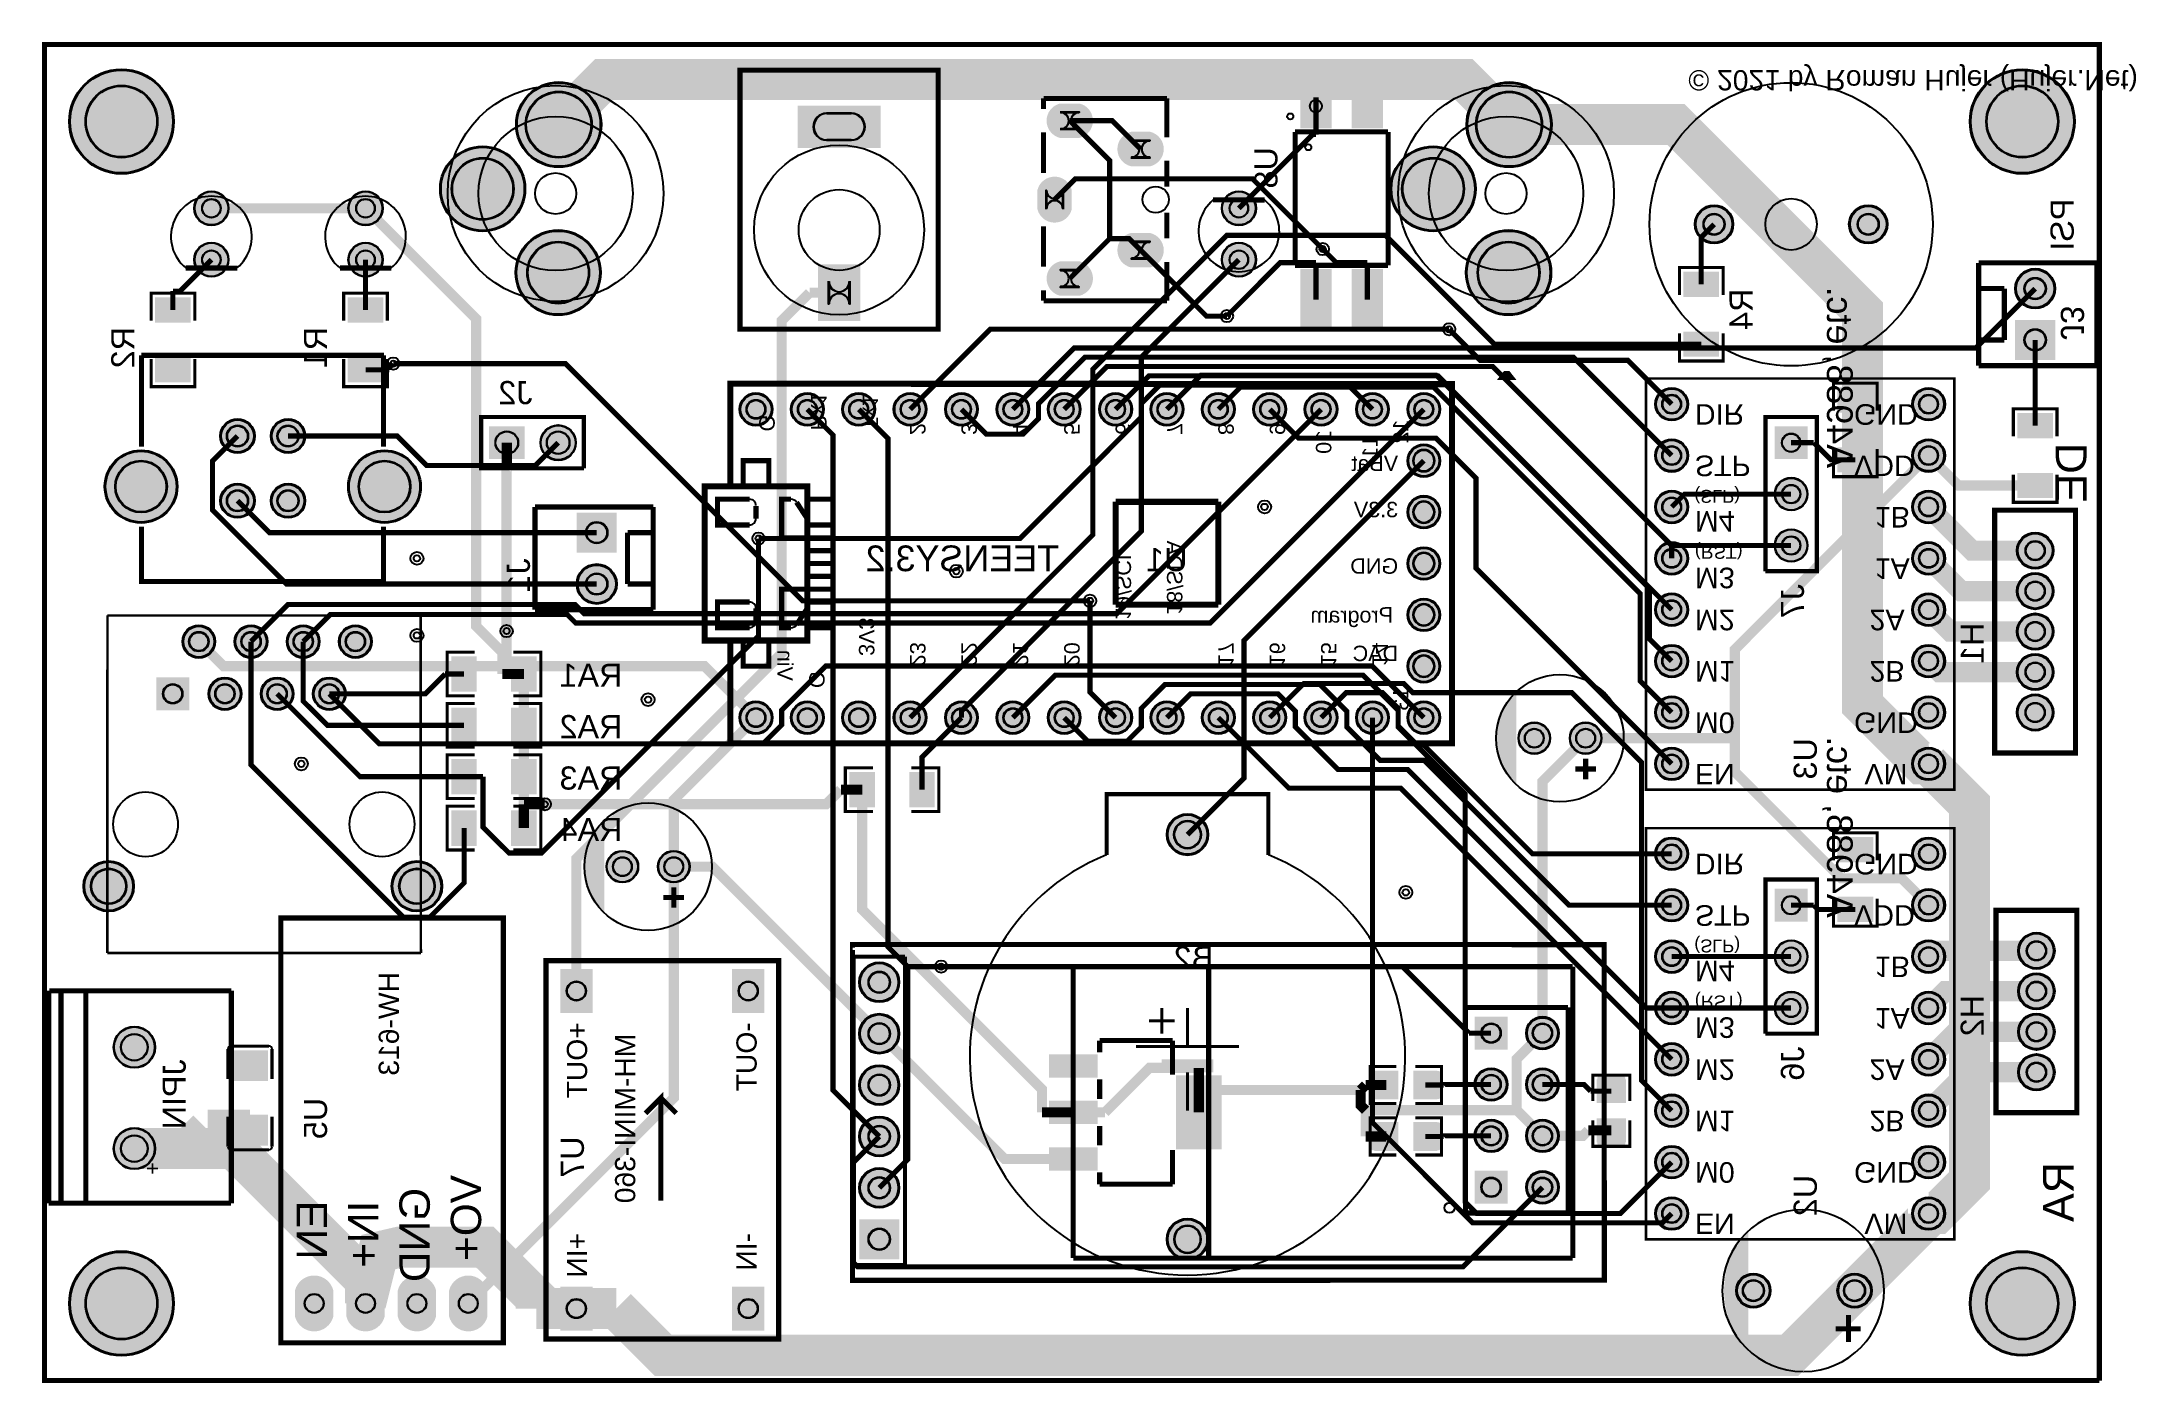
# Model space of a CAD drawing. Extents: x -330 to 3747, y -3055 to -445.
import ezdxf

# ---------------------------------------------------------------- set-up
doc = ezdxf.new("R2010")
doc.units = 9
for name, color, linetype, true_color in [('BoardOutline', 7, 'Continuous', 0xff00ff), ('BottomLayer', 7, 'Continuous', 0x0000ff), ('BottomPasterLayer', 7, 'Continuous', 0x800000), ('BottomSilkLayer', 7, 'Continuous', 0x808000), ('BottomSolderLayer', 7, 'Continuous', 0xaa00ff), ('Document', 7, 'Continuous', 0xffffff), ('Hole', 7, 'Continuous', 0x222222), ('Multi-Layer', 7, 'Continuous', 0xc0c0c0), ('TopLayer', 7, 'Continuous', 0xff0000), ('TopPasterLayer', 7, 'Continuous', 0x808080), ('TopSilkLayer', 7, 'Continuous', 0xffff00), ('TopSolderLayer', 7, 'Continuous', 0x800080)]:
    doc.layers.add(name, color=color, linetype=linetype, true_color=true_color)
doc.styles.get("Standard").update_dxf_attribs({"font": 'arial.ttf'})

msp = doc.modelspace()

# ---------------------------------------------------------------- texts
at = {"layer": 'BottomSilkLayer', "text_generation_flag": 2}
for s, height, rotation, p in [('© 2021 by Roman Hujer (Hujer.Net)', 39.37, 180, (2875, -500)), ('U8', 45, 90, (2075, -650)), ('PSI', 45, 90, (3625, -750)), ('R4', 45, 90, (3000, -925)), ('J3', 45, 270, (3600, -1025)), ('R2', 45, 90, (-150, -1000)), ('R1', 45, 90, (225, -1000)), ('R1', 45, 90, (225, -1000)), ('Rx1', 30, 270, (1167.4, -1201.1)), ('Tx1', 30, 270, (1267.4, -1201.1)), ('G', 30, 270, (1066.4, -1203.1)), ('DIR', 40, 180, (2887.5, -1150)), ('GND', 40, 180, (3197.5, -1150)), ('2', 30, 270, (1360, -1210)), ('3', 30, 270, (1460, -1210)), ('4', 30, 270, (1560, -1210)), ('5', 30, 270, (1660, -1210)), ('6', 30, 270, (1760, -1210)), ('7', 30, 270, (1860, -1210)), ('8', 30, 270, (1960, -1210)), ('9', 30, 270, (2060, -1210)), ('10', 30, 90, (2180, -1200)), ('11', 30, 90, (2270, -1210)), ('12', 30, 90, (2330, -1180)), ('STP', 40, 180, (2887.5, -1250)), ('VDD', 40, 180, (3197.5, -1250)), ('DE', 60, 90, (3650, -1225)), ('(SLP)', 25, 180, (2886.5, -1316.8)), ('M4', 40, 180, (2887.5, -1358.2)), ('1B', 40, 180, (3237.5, -1350)), ('18/SDA', 30, 270, (1860, -1560)), ('(RST)', 25, 180, (2887.5, -1425.8)), ('J1', 45, 90, (620, -1450)), ('19/SCL', 30, 270, (1760, -1570)), ('1A', 40, 180, (3237.5, -1450)), ('M3', 40, 180, (2887.5, -1468.2)), ('J7', 45, 90, (3100, -1500)), ('3V3', 30, 270, (1260.4, -1640)), ('M2', 40, 180, (2887.5, -1550)), ('2A', 40, 180, (3227.5, -1550)), ('H1', 45, 90, (3450, -1575)), ('23', 30, 270, (1360, -1660)), ('22', 30, 270, (1460, -1660)), ('21', 30, 270, (1560, -1660)), ('20', 30, 270, (1660, -1660)), ('17', 30, 270, (1960, -1660)), ('16', 30, 270, (2060, -1660)), ('15', 30, 270, (2160, -1660)), ('14', 30, 270, (2260, -1660)), ('Vin', 30, 270, (1101.7, -1688.5)), ('M1', 40, 180, (2887.5, -1650)), ('2B', 40, 180, (3227.5, -1650)), ('G', 30, 270, (1163.4, -1702.5)), ('13', 30, 90, (2330, -1700)), ('M0', 40, 180, (2887.5, -1750)), ('GND', 40, 180, (3197.5, -1750)), ('U3', 45, 90, (3125, -1800)), ('EN', 40, 180, (2887.5, -1850)), ('VM', 40, 180, (3217.5, -1850)), ('DIR', 40, 180, (2887.5, -2025)), ('GND', 40, 180, (3197.5, -2025)), ('STP', 40, 180, (2887.5, -2125)), ('VDD', 40, 180, (3197.5, -2125)), ('(SLP)', 25, 180, (2886.5, -2191.8)), ('M4', 40, 180, (2887.5, -2233.2)), ('1B', 40, 180, (3237.5, -2225)), ('HW-613', 39.37, 90, (365, -2255)), ('(RST)', 25, 180, (2887.5, -2300.8)), ('H2', 45, 90, (3450, -2300)), ('+OUT', 39.37, 90, (731.3, -2352.8)), ('-OUT', 39.37, 90, (1061.3, -2352.8)), ('M3', 40, 180, (2887.5, -2343.2)), ('1A', 40, 180, (3237.5, -2325)), ('MH-MINI-360', 39.37, 90, (825, -2375)), ('J6', 45, 90, (3100, -2400)), ('JPIN', 45, 90, (-50, -2425)), ('M2', 40, 180, (2887.5, -2425)), ('2A', 40, 180, (3227.5, -2425)), ('U5', 45, 90, (225, -2500)), ('M1', 40, 180, (2887.5, -2525)), ('2B', 40, 180, (3227.5, -2525)), ('U7', 45, 90, (725, -2575)), ('+', 30, 90, (-100, -2625)), ('M0', 40, 180, (2887.5, -2625)), ('GND', 40, 180, (3197.5, -2625)), ('RA', 60, 90, (3625, -2625)), ('GND', 59.05, 90, (425, -2675)), ('VO+', 59.05, 90, (525, -2650)), ('U2', 45, 90, (3125, -2650)), ('EN', 59.05, 90, (225, -2700)), ('IN+', 59.05, 90, (325, -2700)), ('EN', 40, 180, (2887.5, -2725)), ('VM', 40, 180, (3217.5, -2725)), ('+IN', 39.37, 90, (731.3, -2762.8)), ('-IN', 39.37, 90, (1061.3, -2762.8))]:
    msp.add_text(s, height=height, rotation=rotation, dxfattribs=at).set_placement(p)
for s, height, p in [('J2', 45, (625, -1150)), ('VBat', 30, (2310, -1280)), ('3.3V', 30, (2310, -1370)), ('TEENSY3.2', 50, (1650, -1475)), ('U1', 45, (1900, -1475)), ('GND', 30, (2310, -1480)), ('Program', 30, (2300, -1575)), ('DAC', 30, (2310, -1650)), ('RA1', 45, (800, -1700)), ('RA2', 45, (800, -1800)), ('RA3', 45, (800, -1900)), ('RA4', 45, (800, -2000)), ('B2', 45, (1950, -2250))]:
    msp.add_text(s, height=height, dxfattribs=at).set_placement(p)
at = {"layer": 'Document', "text_generation_flag": 2}
for p in [(3144.8, -1274.5), (3144.8, -2149.5)]:
    msp.add_text('A4988, etc.', height=50, rotation=270, dxfattribs=at).set_placement(p)

# ---------------------------------------------------------------- hatches: boundary and pattern name
at = {"layer": 'BottomLayer'}
for points in [[(2179.5, -494.1), (2120.5, -494.1), (2120.5, -612.2), (2179.5, -612.2)], [(2279.5, -494.1), (2220.5, -494.1), (2220.5, -612.2), (2279.5, -612.2)], [(2179.5, -887.8), (2120.5, -887.8), (2120.5, -1005.9), (2179.5, -1005.9)], [(2279.5, -887.8), (2220.5, -887.8), (2220.5, -1005.9), (2279.5, -1005.9)], [(2866.5, -940.6), (2933.5, -940.6), (2933.5, -893), (2866.5, -893)], [(-41.5, -990.6), (-108.5, -990.6), (-108.5, -943), (-41.5, -943)], [(333.5, -990.6), (266.5, -990.6), (266.5, -943), (333.5, -943)], [(2866.5, -1009.4), (2933.5, -1009.4), (2933.5, -1057), (2866.5, -1057)], [(-41.5, -1059.4), (-108.5, -1059.4), (-108.5, -1107), (-41.5, -1107)], [(333.5, -1059.4), (266.5, -1059.4), (266.5, -1107), (333.5, -1107)], [(2540.5, -1103.1), (2502.1, -1103.1), (2516.2, -1085.2), (2526.4, -1085.2)], [(515.6, -1641.5), (515.6, -1708.5), (468, -1708.5), (468, -1641.5)], [(584.4, -1641.5), (584.4, -1708.5), (632, -1708.5), (632, -1641.5)], [(515.6, -1741.5), (515.6, -1808.5), (468, -1808.5), (468, -1741.5)], [(584.4, -1741.5), (584.4, -1808.5), (632, -1808.5), (632, -1741.5)], [(515.6, -1841.5), (515.6, -1908.5), (468, -1908.5), (468, -1841.5)], [(584.4, -1841.5), (584.4, -1908.5), (632, -1908.5), (632, -1841.5)], [(515.6, -1941.5), (515.6, -2008.5), (468, -2008.5), (468, -1941.5)], [(584.4, -1941.5), (584.4, -2008.5), (632, -2008.5), (632, -1941.5)]]:
    msp.add_hatch(color=256, dxfattribs=at).paths.add_polyline_path(points)
at = {"layer": 'BottomPasterLayer'}
for points in [[(2179.5, -494.1), (2120.5, -494.1), (2120.5, -612.2), (2179.5, -612.2)], [(2279.5, -494.1), (2220.5, -494.1), (2220.5, -612.2), (2279.5, -612.2)], [(2179.5, -887.8), (2120.5, -887.8), (2120.5, -1005.9), (2179.5, -1005.9)], [(2279.5, -887.8), (2220.5, -887.8), (2220.5, -1005.9), (2279.5, -1005.9)], [(2870.5, -940.6), (2884.7, -940.6), (2888.6, -936.6), (2888.6, -928.3), (2892.6, -924.4), (2907.4, -924.4), (2911.4, -928.3), (2911.4, -936.6), (2915.3, -940.6), (2929.5, -940.6), (2933.5, -936.6), (2933.5, -896.9), (2929.5, -893), (2870.5, -893), (2866.5, -896.9), (2866.5, -936.6)], [(-45.5, -990.6), (-59.7, -990.6), (-63.6, -986.6), (-63.6, -978.3), (-67.6, -974.4), (-82.4, -974.4), (-86.4, -978.3), (-86.4, -986.6), (-90.3, -990.6), (-104.5, -990.6), (-108.5, -986.6), (-108.5, -946.9), (-104.5, -943), (-45.5, -943), (-41.5, -946.9), (-41.5, -986.6)], [(329.5, -990.6), (315.3, -990.6), (311.4, -986.6), (311.4, -978.3), (307.4, -974.4), (292.6, -974.4), (288.6, -978.3), (288.6, -986.6), (284.7, -990.6), (270.5, -990.6), (266.5, -986.6), (266.5, -946.9), (270.5, -943), (329.5, -943), (333.5, -946.9), (333.5, -986.6)], [(2870.5, -1009.4), (2884.7, -1009.4), (2888.6, -1013.4), (2888.6, -1021.7), (2892.6, -1025.6), (2907.4, -1025.6), (2911.4, -1021.7), (2911.4, -1013.4), (2915.3, -1009.4), (2929.5, -1009.4), (2933.5, -1013.4), (2933.5, -1053.1), (2929.5, -1057), (2870.5, -1057), (2866.5, -1053.1), (2866.5, -1013.4)], [(-45.5, -1059.4), (-59.7, -1059.4), (-63.6, -1063.4), (-63.6, -1071.7), (-67.6, -1075.6), (-82.4, -1075.6), (-86.4, -1071.7), (-86.4, -1063.4), (-90.3, -1059.4), (-104.5, -1059.4), (-108.5, -1063.4), (-108.5, -1103.1), (-104.5, -1107), (-45.5, -1107), (-41.5, -1103.1), (-41.5, -1063.4)], [(329.5, -1059.4), (315.3, -1059.4), (311.4, -1063.4), (311.4, -1071.7), (307.4, -1075.6), (292.6, -1075.6), (288.6, -1071.7), (288.6, -1063.4), (284.7, -1059.4), (270.5, -1059.4), (266.5, -1063.4), (266.5, -1103.1), (270.5, -1107), (329.5, -1107), (333.5, -1103.1), (333.5, -1063.4)], [(515.6, -1645.5), (515.6, -1659.7), (511.6, -1663.6), (503.3, -1663.6), (499.4, -1667.6), (499.4, -1682.4), (503.3, -1686.4), (511.6, -1686.4), (515.6, -1690.3), (515.6, -1704.5), (511.6, -1708.5), (471.9, -1708.5), (468, -1704.5), (468, -1645.5), (471.9, -1641.5), (511.6, -1641.5)], [(584.4, -1645.5), (584.4, -1659.7), (588.4, -1663.6), (596.7, -1663.6), (600.6, -1667.6), (600.6, -1682.4), (596.7, -1686.4), (588.4, -1686.4), (584.4, -1690.3), (584.4, -1704.5), (588.4, -1708.5), (628.1, -1708.5), (632, -1704.5), (632, -1645.5), (628.1, -1641.5), (588.4, -1641.5)], [(515.6, -1745.5), (515.6, -1759.7), (511.6, -1763.6), (503.3, -1763.6), (499.4, -1767.6), (499.4, -1782.4), (503.3, -1786.4), (511.6, -1786.4), (515.6, -1790.3), (515.6, -1804.5), (511.6, -1808.5), (471.9, -1808.5), (468, -1804.5), (468, -1745.5), (471.9, -1741.5), (511.6, -1741.5)], [(584.4, -1745.5), (584.4, -1759.7), (588.4, -1763.6), (596.7, -1763.6), (600.6, -1767.6), (600.6, -1782.4), (596.7, -1786.4), (588.4, -1786.4), (584.4, -1790.3), (584.4, -1804.5), (588.4, -1808.5), (628.1, -1808.5), (632, -1804.5), (632, -1745.5), (628.1, -1741.5), (588.4, -1741.5)], [(515.6, -1845.5), (515.6, -1859.7), (511.6, -1863.6), (503.3, -1863.6), (499.4, -1867.6), (499.4, -1882.4), (503.3, -1886.4), (511.6, -1886.4), (515.6, -1890.3), (515.6, -1904.5), (511.6, -1908.5), (471.9, -1908.5), (468, -1904.5), (468, -1845.5), (471.9, -1841.5), (511.6, -1841.5)], [(584.4, -1845.5), (584.4, -1859.7), (588.4, -1863.6), (596.7, -1863.6), (600.6, -1867.6), (600.6, -1882.4), (596.7, -1886.4), (588.4, -1886.4), (584.4, -1890.3), (584.4, -1904.5), (588.4, -1908.5), (628.1, -1908.5), (632, -1904.5), (632, -1845.5), (628.1, -1841.5), (588.4, -1841.5)], [(515.6, -1945.5), (515.6, -1959.7), (511.6, -1963.6), (503.3, -1963.6), (499.4, -1967.6), (499.4, -1982.4), (503.3, -1986.4), (511.6, -1986.4), (515.6, -1990.3), (515.6, -2004.5), (511.6, -2008.5), (471.9, -2008.5), (468, -2004.5), (468, -1945.5), (471.9, -1941.5), (511.6, -1941.5)], [(584.4, -1945.5), (584.4, -1959.7), (588.4, -1963.6), (596.7, -1963.6), (600.6, -1967.6), (600.6, -1982.4), (596.7, -1986.4), (588.4, -1986.4), (584.4, -1990.3), (584.4, -2004.5), (588.4, -2008.5), (628.1, -2008.5), (632, -2004.5), (632, -1945.5), (628.1, -1941.5), (588.4, -1941.5)]]:
    msp.add_hatch(color=256, dxfattribs=at).paths.add_polyline_path(points)
at = {"layer": 'BottomSilkLayer'}
msp.add_hatch(color=256, dxfattribs=at).paths.add_polyline_path([(1850, -2450), (1850, -2425), (1950, -2425), (1950, -2450)])
at = {"layer": 'BottomSolderLayer'}
for points in [[(-277, -600, 1), (-73, -600, 1)], [(593, -606, 1), (759, -606, 1)], [(2180.5, -493.1), (2119.5, -493.1), (2119.5, -613.2), (2180.5, -613.2)], [(2280.5, -493.1), (2219.5, -493.1), (2219.5, -613.2), (2280.5, -613.2)], [(2443, -606, 1), (2609, -606, 1)], [(3423, -600, 1), (3627, -600, 1)], [(1141.1, -568.9), (1302.6, -568.9), (1302.6, -651.6), (1141.1, -651.6)], [(1652, -631.9, -0.785398), (1652, -564.9), (1689.7, -564.9, -0.785398), (1689.7, -631.9)], [(445, -731, 1), (611, -731, 1)], [(1789.8, -687, -0.785398), (1789.8, -620), (1827.5, -620, -0.785398), (1827.5, -687)], [(2295, -731, 1), (2461, -731, 1)], [(1674.8, -770.4, -0.785398), (1607.8, -770.4), (1607.8, -733.5, -0.785398), (1674.8, -733.5)], [(-33.5, -768.8, 1), (33.5, -768.8, 1)], [(266.5, -768.8, 1), (333.5, -768.8, 1)], [(1966.5, -768.8, 1), (2033.5, -768.8, 1)], [(2887.6, -800, 1), (2962.4, -800, 1)], [(3187.6, -800, 1), (3262.4, -800, 1)], [(592, -894, 1), (758, -894, 1)], [(2442, -894, 1), (2608, -894, 1)], [(-33.5, -868.8, 1), (33.5, -868.8, 1)], [(266.5, -868.8, 1), (333.5, -868.8, 1)], [(1789.8, -883.9, -0.785398), (1789.8, -816.9), (1827.5, -816.9, -0.785398), (1827.5, -883.9)], [(1966.5, -868.8, 1), (2033.5, -868.8, 1)], [(1180.5, -877.9), (1263.2, -877.9), (1263.2, -988.2), (1180.5, -988.2)], [(1689.7, -872, -0.785398), (1689.7, -939), (1652, -939, -0.785398), (1652, -872)], [(2180.5, -886.8), (2119.5, -886.8), (2119.5, -1006.9), (2180.5, -1006.9)], [(2280.5, -886.8), (2219.5, -886.8), (2219.5, -1006.9), (2280.5, -1006.9)], [(2865.1, -941.3), (2934.9, -941.3), (2934.9, -892.3), (2865.1, -892.3)], [(3511, -925, 1), (3589, -925, 1)], [(-40.1, -991.3), (-109.9, -991.3), (-109.9, -942.3), (-40.1, -942.3)], [(334.9, -991.3), (265.1, -991.3), (265.1, -942.3), (334.9, -942.3)], [(2865.1, -1008.7), (2934.9, -1008.7), (2934.9, -1057.7), (2865.1, -1057.7)], [(3589, -1064), (3589, -986), (3511, -986), (3511, -1064)], [(-40.1, -1058.7), (-109.9, -1058.7), (-109.9, -1107.7), (-40.1, -1107.7)], [(334.9, -1058.7), (265.1, -1058.7), (265.1, -1107.7), (334.9, -1107.7)], [(1028, -1160, 1), (1092, -1160, 1)], [(1128, -1160, 1), (1192, -1160, 1)], [(1228, -1160, 1), (1292, -1160, 1)], [(1328, -1160, 1), (1392, -1160, 1)], [(1428, -1160, 1), (1492, -1160, 1)], [(1528, -1160, 1), (1592, -1160, 1)], [(1628, -1160, 1), (1692, -1160, 1)], [(1728, -1160, 1), (1792, -1160, 1)], [(1828, -1160, 1), (1892, -1160, 1)], [(1928, -1160, 1), (1992, -1160, 1)], [(2028, -1160, 1), (2092, -1160, 1)], [(2128, -1160, 1), (2192, -1160, 1)], [(2228, -1160, 1), (2292, -1160, 1)], [(2328, -1160, 1), (2392, -1160, 1)], [(2810.5, -1150, 1), (2874.5, -1150, 1)], [(3310.5, -1150, 1), (3374.5, -1150, 1)], [(17.3, -1212, 1), (84.3, -1212, 1)], [(115.7, -1212, 1), (182.7, -1212, 1)], [(540.5, -1257), (609.5, -1257), (609.5, -1193), (540.5, -1193)], [(640.5, -1225, 1), (709.5, -1225, 1)], [(2810.5, -1250, 1), (2874.5, -1250, 1)], [(3043, -1193), (3043, -1257), (3107, -1257), (3107, -1193)], [(3310.5, -1250, 1), (3374.5, -1250, 1)], [(-207.9, -1310.4, 1), (-66.1, -1310.4, 1)], [(266.1, -1310.4, 1), (407.9, -1310.4, 1)], [(2328, -1260, 1), (2392, -1260, 1)], [(3043, -1325, 1), (3107, -1325, 1)], [(17.3, -1338, 1), (84.3, -1338, 1)], [(115.7, -1338, 1), (182.7, -1338, 1)], [(2328, -1360, 1), (2392, -1360, 1)], [(2810.5, -1350, 1), (2874.5, -1350, 1)], [(3310.5, -1350, 1), (3374.5, -1350, 1)], [(711, -1361), (711, -1439), (789, -1439), (789, -1361)], [(2810.5, -1450, 1), (2874.5, -1450, 1)], [(3043, -1425, 1), (3107, -1425, 1)], [(3310.5, -1450, 1), (3374.5, -1450, 1)], [(3514.5, -1435, 1), (3585.5, -1435, 1)], [(711, -1500, 1), (789, -1500, 1)], [(2328, -1460, 1), (2392, -1460, 1)], [(3514.5, -1513.8, 1), (3585.5, -1513.8, 1)], [(2328, -1560, 1), (2392, -1560, 1)], [(2810.5, -1550, 1), (2874.5, -1550, 1)], [(3310.5, -1550, 1), (3374.5, -1550, 1)], [(-56.5, -1612, 1), (7.5, -1612, 1)], [(45.1, -1612, 1), (109.1, -1612, 1)], [(146.7, -1612, 1), (210.7, -1612, 1)], [(248.3, -1612, 1), (312.3, -1612, 1)], [(3514.5, -1592.5, 1), (3585.5, -1592.5, 1)], [(2328, -1660, 1), (2392, -1660, 1)], [(2810.5, -1650, 1), (2874.5, -1650, 1)], [(3310.5, -1650, 1), (3374.5, -1650, 1)], [(516.6, -1640.5), (516.6, -1709.5), (467, -1709.5), (467, -1640.5)], [(583.4, -1640.5), (583.4, -1709.5), (633, -1709.5), (633, -1640.5)], [(3514.5, -1671.3, 1), (3585.5, -1671.3, 1)], [(-107.3, -1681.6), (-43.3, -1681.6), (-43.3, -1745.6), (-107.3, -1745.6)], [(-5.7, -1713.6, 1), (58.3, -1713.6, 1)], [(95.9, -1713.6, 1), (159.9, -1713.6, 1)], [(197.5, -1713.6, 1), (261.5, -1713.6, 1)], [(516.6, -1740.5), (516.6, -1809.5), (467, -1809.5), (467, -1740.5)], [(583.4, -1740.5), (583.4, -1809.5), (633, -1809.5), (633, -1740.5)], [(1028, -1760, 1), (1092, -1760, 1)], [(1128, -1760, 1), (1192, -1760, 1)], [(1228, -1760, 1), (1292, -1760, 1)], [(1328, -1760, 1), (1392, -1760, 1)], [(1428, -1760, 1), (1492, -1760, 1)], [(1528, -1760, 1), (1592, -1760, 1)], [(1628, -1760, 1), (1692, -1760, 1)], [(1728, -1760, 1), (1792, -1760, 1)], [(1828, -1760, 1), (1892, -1760, 1)], [(1928, -1760, 1), (1992, -1760, 1)], [(2028, -1760, 1), (2092, -1760, 1)], [(2128, -1760, 1), (2192, -1760, 1)], [(2228, -1760, 1), (2292, -1760, 1)], [(2328, -1760, 1), (2392, -1760, 1)], [(2810.5, -1750, 1), (2874.5, -1750, 1)], [(3310.5, -1750, 1), (3374.5, -1750, 1)], [(3514.5, -1750, 1), (3585.5, -1750, 1)], [(2544, -1800, 1), (2606, -1800, 1)], [(2644, -1800, 1), (2706, -1800, 1)], [(2810.5, -1850, 1), (2874.5, -1850, 1)], [(3310.5, -1850, 1), (3374.5, -1850, 1)], [(516.6, -1840.5), (516.6, -1909.5), (467, -1909.5), (467, -1840.5)], [(583.4, -1840.5), (583.4, -1909.5), (633, -1909.5), (633, -1840.5)], [(516.6, -1940.5), (516.6, -2009.5), (467, -2009.5), (467, -1940.5)], [(583.4, -1940.5), (583.4, -2009.5), (633, -2009.5), (633, -1940.5)], [(1859.6, -1987.6, 1), (1940.4, -1987.6, 1)], [(2810.5, -2025, 1), (2874.5, -2025, 1)], [(3310.5, -2025, 1), (3374.5, -2025, 1)], [(769, -2050, 1), (831, -2050, 1)], [(869, -2050, 1), (931, -2050, 1)], [(-249.2, -2088.1, 1), (-150.8, -2088.1, 1)], [(350.8, -2088.1, 1), (449.2, -2088.1, 1)], [(2810.5, -2125, 1), (2874.5, -2125, 1)], [(3043, -2093), (3043, -2157), (3107, -2157), (3107, -2093)], [(3310.5, -2125, 1), (3374.5, -2125, 1)], [(2810.5, -2225, 1), (2874.5, -2225, 1)], [(3043, -2225, 1), (3107, -2225, 1)], [(3310.5, -2225, 1), (3374.5, -2225, 1)], [(3517, -2213.8, 1), (3588, -2213.8, 1)], [(1261, -2275, 1), (1339, -2275, 1)], [(678.9, -2249.2), (678.9, -2334.6), (741.9, -2334.6), (741.9, -2249.2)], [(1013.5, -2249.2), (1013.5, -2334.6), (1076.5, -2334.6), (1076.5, -2249.2)], [(3517, -2292.5, 1), (3588, -2292.5, 1)], [(2810.5, -2325, 1), (2874.5, -2325, 1)], [(3043, -2325, 1), (3107, -2325, 1)], [(3310.5, -2325, 1), (3374.5, -2325, 1)], [(-190.4, -2401.4, 1), (-109.6, -2401.4, 1)], [(1261, -2375, 1), (1339, -2375, 1)], [(2458.9, -2405.9), (2458.9, -2341.9), (2522.9, -2341.9), (2522.9, -2405.9)], [(2558.9, -2373.9, 1), (2622.9, -2373.9, 1)], [(3517, -2371.3, 1), (3588, -2371.3, 1)], [(2810.5, -2425, 1), (2874.5, -2425, 1)], [(3310.5, -2425, 1), (3374.5, -2425, 1)], [(1261, -2475, 1), (1339, -2475, 1)], [(2458.9, -2473.9, 1), (2522.9, -2473.9, 1)], [(2558.9, -2473.9, 1), (2622.9, -2473.9, 1)], [(3517, -2450, 1), (3588, -2450, 1)], [(2810.5, -2525, 1), (2874.5, -2525, 1)], [(3310.5, -2525, 1), (3374.5, -2525, 1)], [(-190.4, -2598.6, 1), (-109.6, -2598.6, 1)], [(1261, -2575, 1), (1339, -2575, 1)], [(2458.9, -2573.9, 1), (2522.9, -2573.9, 1)], [(2558.9, -2573.9, 1), (2622.9, -2573.9, 1)], [(2810.5, -2625, 1), (2874.5, -2625, 1)], [(3310.5, -2625, 1), (3374.5, -2625, 1)], [(1261, -2675, 1), (1339, -2675, 1)], [(2458.9, -2705.9), (2458.9, -2641.9), (2522.9, -2641.9), (2522.9, -2705.9)], [(2559, -2673.9, 1), (2623, -2673.9, 1)], [(2810.5, -2725, 1), (2874.5, -2725, 1)], [(3310.5, -2725, 1), (3374.5, -2725, 1)], [(1261, -2814), (1261, -2736), (1339, -2736), (1339, -2814)], [(1859.6, -2775, 1), (1940.4, -2775, 1)], [(-277, -2900, 1), (-73, -2900, 1)], [(3423, -2900, 1), (3627, -2900, 1)], [(237.4, -2925, -0.785398), (162.6, -2925), (162.6, -2875, -0.785398), (237.4, -2875)], [(337.4, -2925, -0.785398), (262.6, -2925), (262.6, -2875, -0.785398), (337.4, -2875)], [(437.4, -2925, -0.785398), (362.6, -2925), (362.6, -2875, -0.785398), (437.4, -2875)], [(537.4, -2925, -0.785398), (462.6, -2925), (462.6, -2875, -0.785398), (537.4, -2875)], [(2968.1, -2875, 1), (3035.1, -2875, 1)], [(3164.9, -2875, 1), (3231.9, -2875, 1)], [(678.9, -2867.3), (678.9, -2952.7), (741.9, -2952.7), (741.9, -2867.3)], [(1013.5, -2867.3), (1013.5, -2952.7), (1076.5, -2952.7), (1076.5, -2867.3)]]:
    msp.add_hatch(color=256, dxfattribs=at).paths.add_polyline_path(points)
at = {"layer": 'Multi-Layer'}
for points in [[(595, -606, 1), (757, -606, 1)], [(2445, -606, 1), (2607, -606, 1)], [(1653.1, -629.9, -0.785398), (1653.1, -566.9), (1688.6, -566.9, -0.785398), (1688.6, -629.9)], [(1143.1, -570.9), (1300.6, -570.9), (1300.6, -649.6), (1143.1, -649.6)], [(447, -731, 1), (609, -731, 1)], [(1790.9, -685, -0.785398), (1790.9, -622), (1826.4, -622, -0.785398), (1826.4, -685)], [(2297, -731, 1), (2459, -731, 1)], [(1672.8, -769.7, -0.785398), (1609.8, -769.7), (1609.8, -734.2, -0.785398), (1672.8, -734.2)], [(-32.5, -768.8, 1), (32.5, -768.8, 1)], [(267.5, -768.8, 1), (332.5, -768.8, 1)], [(1967.5, -768.8, 1), (2032.5, -768.8, 1)], [(2889.6, -800, 1), (2960.4, -800, 1)], [(3189.6, -800, 1), (3260.4, -800, 1)], [(594, -894, 1), (756, -894, 1)], [(2444, -894, 1), (2606, -894, 1)], [(-32.5, -868.8, 1), (32.5, -868.8, 1)], [(267.5, -868.8, 1), (332.5, -868.8, 1)], [(1790.9, -881.9, -0.785398), (1790.9, -818.9), (1826.4, -818.9, -0.785398), (1826.4, -881.9)], [(1967.5, -868.8, 1), (2032.5, -868.8, 1)], [(1182.5, -879.9), (1261.2, -879.9), (1261.2, -986.2), (1182.5, -986.2)], [(1688.6, -874, -0.785398), (1688.6, -937), (1653.1, -937, -0.785398), (1653.1, -874)], [(3513, -925, 1), (3587, -925, 1)], [(3587, -1062), (3587, -988), (3513, -988), (3513, -1062)], [(1030, -1160, 1), (1090, -1160, 1)], [(1130, -1160, 1), (1190, -1160, 1)], [(1230, -1160, 1), (1290, -1160, 1)], [(1330, -1160, 1), (1390, -1160, 1)], [(1430, -1160, 1), (1490, -1160, 1)], [(1530, -1160, 1), (1590, -1160, 1)], [(1630, -1160, 1), (1690, -1160, 1)], [(1730, -1160, 1), (1790, -1160, 1)], [(1830, -1160, 1), (1890, -1160, 1)], [(1930, -1160, 1), (1990, -1160, 1)], [(2030, -1160, 1), (2090, -1160, 1)], [(2130, -1160, 1), (2190, -1160, 1)], [(2230, -1160, 1), (2290, -1160, 1)], [(2330, -1160, 1), (2390, -1160, 1)], [(2812.5, -1150, 1), (2872.5, -1150, 1)], [(3312.5, -1150, 1), (3372.5, -1150, 1)], [(19.3, -1212, 1), (82.3, -1212, 1)], [(117.7, -1212, 1), (180.7, -1212, 1)], [(541.5, -1256), (608.5, -1256), (608.5, -1194), (541.5, -1194)], [(641.5, -1225, 1), (708.5, -1225, 1)], [(2812.5, -1250, 1), (2872.5, -1250, 1)], [(3044, -1194), (3044, -1256), (3106, -1256), (3106, -1194)], [(3312.5, -1250, 1), (3372.5, -1250, 1)], [(-205.9, -1310.4, 1), (-68.1, -1310.4, 1)], [(268.1, -1310.4, 1), (405.9, -1310.4, 1)], [(2330, -1260, 1), (2390, -1260, 1)], [(3044, -1325, 1), (3106, -1325, 1)], [(19.3, -1338, 1), (82.3, -1338, 1)], [(117.7, -1338, 1), (180.7, -1338, 1)], [(2330, -1360, 1), (2390, -1360, 1)], [(2812.5, -1350, 1), (2872.5, -1350, 1)], [(3312.5, -1350, 1), (3372.5, -1350, 1)], [(713, -1363), (713, -1437), (787, -1437), (787, -1363)], [(2812.5, -1450, 1), (2872.5, -1450, 1)], [(3044, -1425, 1), (3106, -1425, 1)], [(3312.5, -1450, 1), (3372.5, -1450, 1)], [(3516.5, -1435, 1), (3583.5, -1435, 1)], [(713, -1500, 1), (787, -1500, 1)], [(2330, -1460, 1), (2390, -1460, 1)], [(3516.5, -1513.8, 1), (3583.5, -1513.8, 1)], [(2330, -1560, 1), (2390, -1560, 1)], [(2812.5, -1550, 1), (2872.5, -1550, 1)], [(3312.5, -1550, 1), (3372.5, -1550, 1)], [(-54.5, -1612, 1), (5.5, -1612, 1)], [(47.1, -1612, 1), (107.1, -1612, 1)], [(148.7, -1612, 1), (208.7, -1612, 1)], [(250.3, -1612, 1), (310.3, -1612, 1)], [(3516.5, -1592.5, 1), (3583.5, -1592.5, 1)], [(2330, -1660, 1), (2390, -1660, 1)], [(2812.5, -1650, 1), (2872.5, -1650, 1)], [(3312.5, -1650, 1), (3372.5, -1650, 1)], [(3516.5, -1671.3, 1), (3583.5, -1671.3, 1)], [(-105.3, -1683.6), (-45.3, -1683.6), (-45.3, -1743.6), (-105.3, -1743.6)], [(-3.7, -1713.6, 1), (56.3, -1713.6, 1)], [(97.9, -1713.6, 1), (157.9, -1713.6, 1)], [(199.5, -1713.6, 1), (259.5, -1713.6, 1)], [(1030, -1760, 1), (1090, -1760, 1)], [(1130, -1760, 1), (1190, -1760, 1)], [(1230, -1760, 1), (1290, -1760, 1)], [(1330, -1760, 1), (1390, -1760, 1)], [(1430, -1760, 1), (1490, -1760, 1)], [(1530, -1760, 1), (1590, -1760, 1)], [(1630, -1760, 1), (1690, -1760, 1)], [(1730, -1760, 1), (1790, -1760, 1)], [(1830, -1760, 1), (1890, -1760, 1)], [(1930, -1760, 1), (1990, -1760, 1)], [(2030, -1760, 1), (2090, -1760, 1)], [(2130, -1760, 1), (2190, -1760, 1)], [(2230, -1760, 1), (2290, -1760, 1)], [(2330, -1760, 1), (2390, -1760, 1)], [(2812.5, -1750, 1), (2872.5, -1750, 1)], [(3312.5, -1750, 1), (3372.5, -1750, 1)], [(3516.5, -1750, 1), (3583.5, -1750, 1)], [(2545, -1800, 1), (2605, -1800, 1)], [(2645, -1800, 1), (2705, -1800, 1)], [(2812.5, -1850, 1), (2872.5, -1850, 1)], [(3312.5, -1850, 1), (3372.5, -1850, 1)], [(1861.6, -1987.6, 1), (1938.4, -1987.6, 1)], [(2812.5, -2025, 1), (2872.5, -2025, 1)], [(3312.5, -2025, 1), (3372.5, -2025, 1)], [(770, -2050, 1), (830, -2050, 1)], [(870, -2050, 1), (930, -2050, 1)], [(-247.2, -2088.1, 1), (-152.8, -2088.1, 1)], [(352.8, -2088.1, 1), (447.2, -2088.1, 1)], [(2812.5, -2125, 1), (2872.5, -2125, 1)], [(3044, -2094), (3044, -2156), (3106, -2156), (3106, -2094)], [(3312.5, -2125, 1), (3372.5, -2125, 1)], [(2812.5, -2225, 1), (2872.5, -2225, 1)], [(3044, -2225, 1), (3106, -2225, 1)], [(3312.5, -2225, 1), (3372.5, -2225, 1)], [(3519, -2213.8, 1), (3586, -2213.8, 1)], [(1263, -2275, 1), (1337, -2275, 1)], [(680.4, -2251.9), (680.4, -2331.9), (740.4, -2331.9), (740.4, -2251.9)], [(1015, -2251.9), (1015, -2331.9), (1075, -2331.9), (1075, -2251.9)], [(3519, -2292.5, 1), (3586, -2292.5, 1)], [(2812.5, -2325, 1), (2872.5, -2325, 1)], [(3044, -2325, 1), (3106, -2325, 1)], [(3312.5, -2325, 1), (3372.5, -2325, 1)], [(-189.4, -2401.4, 1), (-110.6, -2401.4, 1)], [(1263, -2375, 1), (1337, -2375, 1)], [(2460.9, -2403.9), (2460.9, -2343.9), (2520.9, -2343.9), (2520.9, -2403.9)], [(2560.9, -2373.9, 1), (2620.9, -2373.9, 1)], [(3519, -2371.3, 1), (3586, -2371.3, 1)], [(2812.5, -2425, 1), (2872.5, -2425, 1)], [(3312.5, -2425, 1), (3372.5, -2425, 1)], [(1263, -2475, 1), (1337, -2475, 1)], [(2460.9, -2473.9, 1), (2520.9, -2473.9, 1)], [(2560.9, -2473.9, 1), (2620.9, -2473.9, 1)], [(3519, -2450, 1), (3586, -2450, 1)], [(2812.5, -2525, 1), (2872.5, -2525, 1)], [(3312.5, -2525, 1), (3372.5, -2525, 1)], [(-189.4, -2598.6, 1), (-110.6, -2598.6, 1)], [(1263, -2575, 1), (1337, -2575, 1)], [(2460.9, -2573.9, 1), (2520.9, -2573.9, 1)], [(2560.9, -2573.9, 1), (2620.9, -2573.9, 1)], [(2812.5, -2625, 1), (2872.5, -2625, 1)], [(3312.5, -2625, 1), (3372.5, -2625, 1)], [(1263, -2675, 1), (1337, -2675, 1)], [(2460.9, -2703.9), (2460.9, -2643.9), (2520.9, -2643.9), (2520.9, -2703.9)], [(2561, -2673.9, 1), (2621, -2673.9, 1)], [(2812.5, -2725, 1), (2872.5, -2725, 1)], [(3312.5, -2725, 1), (3372.5, -2725, 1)], [(1263, -2812), (1263, -2738), (1337, -2738), (1337, -2812)], [(1861.6, -2775, 1), (1938.4, -2775, 1)], [(235.4, -2923.6, -0.785398), (164.6, -2923.6), (164.6, -2876.4, -0.785398), (235.4, -2876.4)], [(335.4, -2923.6, -0.785398), (264.6, -2923.6), (264.6, -2876.4, -0.785398), (335.4, -2876.4)], [(435.4, -2923.6, -0.785398), (364.6, -2923.6), (364.6, -2876.4, -0.785398), (435.4, -2876.4)], [(535.4, -2923.6, -0.785398), (464.6, -2923.6), (464.6, -2876.4, -0.785398), (535.4, -2876.4)], [(2970.1, -2875, 1), (3033.1, -2875, 1)], [(3166.9, -2875, 1), (3229.9, -2875, 1)], [(680.4, -2870), (680.4, -2950), (740.4, -2950), (740.4, -2870)], [(1015, -2870), (1015, -2950), (1075, -2950), (1075, -2870)]]:
    msp.add_hatch(color=256, dxfattribs=at).paths.add_polyline_path(points)
at = {"layer": 'TopLayer'}
for points in [[(3233.5, -1165.6), (3166.5, -1165.6), (3166.5, -1118), (3233.5, -1118)], [(3516.5, -1215.6), (3583.5, -1215.6), (3583.5, -1168), (3516.5, -1168)], [(3233.5, -1234.4), (3166.5, -1234.4), (3166.5, -1282), (3233.5, -1282)], [(3516.5, -1284.4), (3583.5, -1284.4), (3583.5, -1332), (3516.5, -1332)], [(1290.6, -1866.5), (1290.6, -1933.5), (1243, -1933.5), (1243, -1866.5)], [(1359.4, -1866.5), (1359.4, -1933.5), (1407, -1933.5), (1407, -1866.5)], [(3233.5, -2040.6), (3166.5, -2040.6), (3166.5, -1993), (3233.5, -1993)], [(3233.5, -2109.4), (3166.5, -2109.4), (3166.5, -2157), (3233.5, -2157)], [(109, -2466.5), (41, -2466.5), (41, -2408.1), (109, -2408.1)], [(1721.3, -2416), (1721.3, -2459.3), (1634.7, -2459.3), (1634.7, -2416)], [(1965.3, -2459.3), (1965.3, -2597.1), (1878.7, -2597.1), (1878.7, -2459.3)], [(2309.3, -2502.1), (2309.3, -2447.9), (2264.7, -2447.9), (2264.7, -2502.1)], [(2340.7, -2502.1), (2340.7, -2447.9), (2385.3, -2447.9), (2385.3, -2502.1)], [(2752.1, -2509.3), (2697.9, -2509.3), (2697.9, -2464.7), (2752.1, -2464.7)], [(1721.3, -2506.5), (1721.3, -2549.9), (1634.7, -2549.9), (1634.7, -2506.5)], [(109, -2533.5), (41, -2533.5), (41, -2591.9), (109, -2591.9)], [(2309.3, -2547.9), (2309.3, -2602.1), (2264.7, -2602.1), (2264.7, -2547.9)], [(2340.7, -2547.9), (2340.7, -2602.1), (2385.3, -2602.1), (2385.3, -2547.9)], [(2752.1, -2540.7), (2697.9, -2540.7), (2697.9, -2585.3), (2752.1, -2585.3)], [(1721.3, -2597.1), (1721.3, -2640.4), (1634.7, -2640.4), (1634.7, -2597.1)]]:
    msp.add_hatch(color=256, dxfattribs=at).paths.add_polyline_path(points)
at = {"layer": 'TopPasterLayer'}
for points in [[(3229.5, -1165.6), (3215.3, -1165.6), (3211.4, -1161.6), (3211.4, -1153.3), (3207.4, -1149.4), (3192.6, -1149.4), (3188.6, -1153.3), (3188.6, -1161.6), (3184.7, -1165.6), (3170.5, -1165.6), (3166.5, -1161.6), (3166.5, -1121.9), (3170.5, -1118), (3229.5, -1118), (3233.5, -1121.9), (3233.5, -1161.6)], [(3520.5, -1215.6), (3534.7, -1215.6), (3538.6, -1211.6), (3538.6, -1203.3), (3542.6, -1199.4), (3557.4, -1199.4), (3561.4, -1203.3), (3561.4, -1211.6), (3565.3, -1215.6), (3579.5, -1215.6), (3583.5, -1211.6), (3583.5, -1171.9), (3579.5, -1168), (3520.5, -1168), (3516.5, -1171.9), (3516.5, -1211.6)], [(3229.5, -1234.4), (3215.3, -1234.4), (3211.4, -1238.4), (3211.4, -1246.7), (3207.4, -1250.6), (3192.6, -1250.6), (3188.6, -1246.7), (3188.6, -1238.4), (3184.7, -1234.4), (3170.5, -1234.4), (3166.5, -1238.4), (3166.5, -1278.1), (3170.5, -1282), (3229.5, -1282), (3233.5, -1278.1), (3233.5, -1238.4)], [(3520.5, -1284.4), (3534.7, -1284.4), (3538.6, -1288.4), (3538.6, -1296.7), (3542.6, -1300.6), (3557.4, -1300.6), (3561.4, -1296.7), (3561.4, -1288.4), (3565.3, -1284.4), (3579.5, -1284.4), (3583.5, -1288.4), (3583.5, -1328.1), (3579.5, -1332), (3520.5, -1332), (3516.5, -1328.1), (3516.5, -1288.4)], [(1290.6, -1870.5), (1290.6, -1884.7), (1286.6, -1888.6), (1278.3, -1888.6), (1274.4, -1892.6), (1274.4, -1907.4), (1278.3, -1911.4), (1286.6, -1911.4), (1290.6, -1915.3), (1290.6, -1929.5), (1286.6, -1933.5), (1246.9, -1933.5), (1243, -1929.5), (1243, -1870.5), (1246.9, -1866.5), (1286.6, -1866.5)], [(1359.4, -1870.5), (1359.4, -1884.7), (1363.4, -1888.6), (1371.7, -1888.6), (1375.6, -1892.6), (1375.6, -1907.4), (1371.7, -1911.4), (1363.4, -1911.4), (1359.4, -1915.3), (1359.4, -1929.5), (1363.4, -1933.5), (1403.1, -1933.5), (1407, -1929.5), (1407, -1870.5), (1403.1, -1866.5), (1363.4, -1866.5)], [(3229.5, -2040.6), (3215.3, -2040.6), (3211.4, -2036.6), (3211.4, -2028.3), (3207.4, -2024.4), (3192.6, -2024.4), (3188.6, -2028.3), (3188.6, -2036.6), (3184.7, -2040.6), (3170.5, -2040.6), (3166.5, -2036.6), (3166.5, -1996.9), (3170.5, -1993), (3229.5, -1993), (3233.5, -1996.9), (3233.5, -2036.6)], [(3229.5, -2109.4), (3215.3, -2109.4), (3211.4, -2113.4), (3211.4, -2121.7), (3207.4, -2125.6), (3192.6, -2125.6), (3188.6, -2121.7), (3188.6, -2113.4), (3184.7, -2109.4), (3170.5, -2109.4), (3166.5, -2113.4), (3166.5, -2153.1), (3170.5, -2157), (3229.5, -2157), (3233.5, -2153.1), (3233.5, -2113.4)], [(105.1, -2466.5), (90.5, -2466.5), (86.6, -2462.6), (86.6, -2450.6), (82.6, -2446.7), (67.4, -2446.7), (63.4, -2450.6), (63.4, -2462.6), (59.5, -2466.5), (44.9, -2466.5), (41, -2462.6), (41, -2412), (44.9, -2408.1), (105.1, -2408.1), (109, -2412), (109, -2462.6)], [(1721.3, -2416), (1721.3, -2459.3), (1634.7, -2459.3), (1634.7, -2416)], [(1965.3, -2459.3), (1965.3, -2597.1), (1878.7, -2597.1), (1878.7, -2459.3)], [(2258.1, -2500.2), (2258.1, -2449.8), (2260, -2447.8), (2305.3, -2447.8), (2307.3, -2449.8), (2307.5, -2465.9), (2289.8, -2465.9), (2289.8, -2483.7), (2307.1, -2483.7), (2307.3, -2500.2), (2305.3, -2502.2), (2260, -2502.2)], [(2342.7, -2500.2), (2342.7, -2483.7), (2360.2, -2483.7), (2360.2, -2465.9), (2342.9, -2465.9), (2342.7, -2449.8), (2344.7, -2447.8), (2390, -2447.8), (2391.9, -2449.8), (2391.9, -2500.2), (2390, -2502.2), (2344.7, -2502.2)], [(2750.2, -2507.3), (2733.7, -2507.3), (2733.7, -2489.8), (2715.9, -2489.8), (2715.9, -2507.1), (2699.8, -2507.3), (2697.8, -2505.3), (2697.8, -2460), (2699.8, -2458.1), (2750.2, -2458.1), (2752.2, -2460), (2752.2, -2505.3)], [(1721.3, -2506.5), (1721.3, -2549.9), (1634.7, -2549.9), (1634.7, -2506.5)], [(105.1, -2533.5), (90.5, -2533.5), (86.6, -2537.4), (86.6, -2549.4), (82.6, -2553.3), (67.4, -2553.3), (63.4, -2549.4), (63.4, -2537.4), (59.5, -2533.5), (44.9, -2533.5), (41, -2537.4), (41, -2588), (44.9, -2591.9), (105.1, -2591.9), (109, -2588), (109, -2537.4)], [(2307.3, -2549.8), (2307.3, -2566.3), (2289.8, -2566.3), (2289.8, -2584.1), (2307.1, -2584.1), (2307.3, -2600.2), (2305.3, -2602.2), (2260, -2602.2), (2258.1, -2600.2), (2258.1, -2549.8), (2260, -2547.8), (2305.3, -2547.8)], [(2391.9, -2549.8), (2391.9, -2600.2), (2390, -2602.2), (2344.7, -2602.2), (2342.7, -2600.2), (2342.5, -2584.1), (2360.2, -2584.1), (2360.2, -2566.3), (2342.9, -2566.3), (2342.7, -2549.8), (2344.7, -2547.8), (2390, -2547.8)], [(2750.2, -2591.9), (2699.8, -2591.9), (2697.8, -2590), (2697.8, -2544.7), (2699.8, -2542.7), (2715.9, -2542.5), (2715.9, -2560.2), (2733.7, -2560.2), (2733.7, -2542.9), (2750.2, -2542.7), (2752.2, -2544.7), (2752.2, -2590)], [(1721.3, -2597.1), (1721.3, -2640.4), (1634.7, -2640.4), (1634.7, -2597.1)]]:
    msp.add_hatch(color=256, dxfattribs=at).paths.add_polyline_path(points)
at = {"layer": 'TopSilkLayer'}
for points in [[(2540, -1890), (2537.7, -1887.9), (2535.5, -1885.7), (2533.3, -1883.5), (2531.2, -1881.2), (2529.1, -1878.8), (2527.1, -1876.4), (2525.2, -1874), (2523.3, -1871.5), (2521.5, -1868.9), (2519.8, -1866.4), (2518.1, -1863.7), (2516.5, -1861), (2515, -1858.3), (2513.5, -1855.6), (2512.1, -1852.8), (2510.8, -1850), (2509.5, -1847.1), (2508.3, -1844.2), (2507.2, -1841.3), (2506.2, -1838.3), (2505.3, -1835.4), (2504.4, -1832.4), (2503.6, -1829.4), (2502.9, -1826.3), (2502.3, -1823.3), (2501.7, -1820.2), (2501.2, -1817.1), (2500.8, -1814), (2500.5, -1810.9), (2500.3, -1807.8), (2500.1, -1804.7), (2500, -1801.6), (2500, -1798.4), (2500.1, -1795.3), (2500.3, -1792.2), (2500.5, -1789.1), (2500.8, -1786), (2501.2, -1782.9), (2501.7, -1779.8), (2502.3, -1776.7), (2502.9, -1773.7), (2503.6, -1770.6), (2504.4, -1767.6), (2505.3, -1764.6), (2506.2, -1761.7), (2507.2, -1758.7), (2508.3, -1755.8), (2509.5, -1752.9), (2510.8, -1750), (2512.1, -1747.2), (2513.5, -1744.4), (2515, -1741.7), (2516.5, -1739), (2518.1, -1736.3), (2519.8, -1733.6), (2521.5, -1731.1), (2523.3, -1728.5), (2525.2, -1726), (2527.1, -1723.6), (2529.1, -1721.2), (2531.2, -1718.8), (2533.3, -1716.5), (2535.5, -1714.3), (2537.7, -1712.1), (2540, -1710)], [(765, -2140), (762.7, -2137.9), (760.5, -2135.7), (758.3, -2133.5), (756.2, -2131.2), (754.1, -2128.8), (752.1, -2126.4), (750.2, -2124), (748.3, -2121.5), (746.5, -2118.9), (744.8, -2116.4), (743.1, -2113.7), (741.5, -2111), (740, -2108.3), (738.5, -2105.6), (737.1, -2102.8), (735.8, -2100), (734.5, -2097.1), (733.3, -2094.2), (732.2, -2091.3), (731.2, -2088.3), (730.3, -2085.4), (729.4, -2082.4), (728.6, -2079.4), (727.9, -2076.3), (727.3, -2073.3), (726.7, -2070.2), (726.2, -2067.1), (725.8, -2064), (725.5, -2060.9), (725.3, -2057.8), (725.1, -2054.7), (725, -2051.6), (725, -2048.4), (725.1, -2045.3), (725.3, -2042.2), (725.5, -2039.1), (725.8, -2036), (726.2, -2032.9), (726.7, -2029.8), (727.3, -2026.7), (727.9, -2023.7), (728.6, -2020.6), (729.4, -2017.6), (730.3, -2014.6), (731.2, -2011.7), (732.2, -2008.7), (733.3, -2005.8), (734.5, -2002.9), (735.8, -2000), (737.1, -1997.2), (738.5, -1994.4), (740, -1991.7), (741.5, -1989), (743.1, -1986.3), (744.8, -1983.6), (746.5, -1981.1), (748.3, -1978.5), (750.2, -1976), (752.1, -1973.6), (754.1, -1971.2), (756.2, -1968.8), (758.3, -1966.5), (760.5, -1964.3), (762.7, -1962.1), (765, -1960)], [(2991.7, -2756.9), (2989.2, -2759.6), (2986.7, -2762.4), (2984.3, -2765.2), (2981.9, -2768.1), (2979.6, -2771), (2977.4, -2774), (2975.3, -2777.1), (2973.2, -2780.1), (2971.1, -2783.3), (2969.2, -2786.4), (2967.3, -2789.6), (2965.5, -2792.9), (2963.7, -2796.2), (2962, -2799.5), (2960.4, -2802.9), (2958.9, -2806.2), (2957.4, -2809.7), (2956.1, -2813.1), (2954.7, -2816.6), (2953.5, -2820.1), (2952.4, -2823.7), (2951.3, -2827.2), (2950.3, -2830.8), (2949.4, -2834.4), (2948.5, -2838.1), (2947.8, -2841.7), (2947.1, -2845.4), (2946.5, -2849), (2945.9, -2852.7), (2945.5, -2856.4), (2945.1, -2860.1), (2944.9, -2863.8), (2944.6, -2867.6), (2944.5, -2871.3), (2944.5, -2875), (2944.5, -2878.7), (2944.6, -2882.4), (2944.9, -2886.2), (2945.1, -2889.9), (2945.5, -2893.6), (2945.9, -2897.3), (2946.5, -2901), (2947.1, -2904.6), (2947.8, -2908.3), (2948.5, -2911.9), (2949.4, -2915.6), (2950.3, -2919.2), (2951.3, -2922.8), (2952.4, -2926.3), (2953.5, -2929.9), (2954.7, -2933.4), (2956.1, -2936.9), (2957.4, -2940.3), (2958.9, -2943.8), (2960.4, -2947.1), (2962, -2950.5), (2963.7, -2953.8), (2965.5, -2957.1), (2967.3, -2960.4), (2969.2, -2963.6), (2971.1, -2966.7), (2973.2, -2969.9), (2975.3, -2972.9), (2977.4, -2976), (2979.6, -2979), (2981.9, -2981.9), (2984.3, -2984.8), (2986.7, -2987.6), (2989.2, -2990.4), (2991.7, -2993.1)]]:
    msp.add_hatch(color=256, dxfattribs=at).paths.add_polyline_path(points)
at = {"layer": 'TopSolderLayer'}
for points in [[(-277, -600, 1), (-73, -600, 1)], [(593, -606, 1), (759, -606, 1)], [(2443, -606, 1), (2609, -606, 1)], [(3423, -600, 1), (3627, -600, 1)], [(1141.1, -568.9), (1302.6, -568.9), (1302.6, -651.6), (1141.1, -651.6)], [(1652, -631.9, -0.785398), (1652, -564.9), (1689.7, -564.9, -0.785398), (1689.7, -631.9)], [(445, -731, 1), (611, -731, 1)], [(1789.8, -687, -0.785398), (1789.8, -620), (1827.5, -620, -0.785398), (1827.5, -687)], [(2295, -731, 1), (2461, -731, 1)], [(1674.8, -770.4, -0.785398), (1607.8, -770.4), (1607.8, -733.5, -0.785398), (1674.8, -733.5)], [(-33.5, -768.8, 1), (33.5, -768.8, 1)], [(266.5, -768.8, 1), (333.5, -768.8, 1)], [(1966.5, -768.8, 1), (2033.5, -768.8, 1)], [(2887.6, -800, 1), (2962.4, -800, 1)], [(3187.6, -800, 1), (3262.4, -800, 1)], [(592, -894, 1), (758, -894, 1)], [(2442, -894, 1), (2608, -894, 1)], [(-33.5, -868.8, 1), (33.5, -868.8, 1)], [(266.5, -868.8, 1), (333.5, -868.8, 1)], [(1789.8, -883.9, -0.785398), (1789.8, -816.9), (1827.5, -816.9, -0.785398), (1827.5, -883.9)], [(1966.5, -868.8, 1), (2033.5, -868.8, 1)], [(1180.5, -877.9), (1263.2, -877.9), (1263.2, -988.2), (1180.5, -988.2)], [(1689.7, -872, -0.785398), (1689.7, -939), (1652, -939, -0.785398), (1652, -872)], [(3511, -925, 1), (3589, -925, 1)], [(3589, -1064), (3589, -986), (3511, -986), (3511, -1064)], [(1028, -1160, 1), (1092, -1160, 1)], [(1128, -1160, 1), (1192, -1160, 1)], [(1228, -1160, 1), (1292, -1160, 1)], [(1328, -1160, 1), (1392, -1160, 1)], [(1428, -1160, 1), (1492, -1160, 1)], [(1528, -1160, 1), (1592, -1160, 1)], [(1628, -1160, 1), (1692, -1160, 1)], [(1728, -1160, 1), (1792, -1160, 1)], [(1828, -1160, 1), (1892, -1160, 1)], [(1928, -1160, 1), (1992, -1160, 1)], [(2028, -1160, 1), (2092, -1160, 1)], [(2128, -1160, 1), (2192, -1160, 1)], [(2228, -1160, 1), (2292, -1160, 1)], [(2328, -1160, 1), (2392, -1160, 1)], [(2810.5, -1150, 1), (2874.5, -1150, 1)], [(3234.9, -1166.3), (3165.1, -1166.3), (3165.1, -1117.3), (3234.9, -1117.3)], [(3310.5, -1150, 1), (3374.5, -1150, 1)], [(17.3, -1212, 1), (84.3, -1212, 1)], [(115.7, -1212, 1), (182.7, -1212, 1)], [(3515.1, -1216.3), (3584.9, -1216.3), (3584.9, -1167.3), (3515.1, -1167.3)], [(540.5, -1257), (609.5, -1257), (609.5, -1193), (540.5, -1193)], [(640.5, -1225, 1), (709.5, -1225, 1)], [(2810.5, -1250, 1), (2874.5, -1250, 1)], [(3043, -1193), (3043, -1257), (3107, -1257), (3107, -1193)], [(3310.5, -1250, 1), (3374.5, -1250, 1)], [(-207.9, -1310.4, 1), (-66.1, -1310.4, 1)], [(266.1, -1310.4, 1), (407.9, -1310.4, 1)], [(2328, -1260, 1), (2392, -1260, 1)], [(3234.9, -1233.7), (3165.1, -1233.7), (3165.1, -1282.7), (3234.9, -1282.7)], [(3043, -1325, 1), (3107, -1325, 1)], [(3515.1, -1283.7), (3584.9, -1283.7), (3584.9, -1332.7), (3515.1, -1332.7)], [(17.3, -1338, 1), (84.3, -1338, 1)], [(115.7, -1338, 1), (182.7, -1338, 1)], [(2328, -1360, 1), (2392, -1360, 1)], [(2810.5, -1350, 1), (2874.5, -1350, 1)], [(3310.5, -1350, 1), (3374.5, -1350, 1)], [(711, -1361), (711, -1439), (789, -1439), (789, -1361)], [(2810.5, -1450, 1), (2874.5, -1450, 1)], [(3043, -1425, 1), (3107, -1425, 1)], [(3310.5, -1450, 1), (3374.5, -1450, 1)], [(3514.5, -1435, 1), (3585.5, -1435, 1)], [(711, -1500, 1), (789, -1500, 1)], [(2328, -1460, 1), (2392, -1460, 1)], [(3514.5, -1513.8, 1), (3585.5, -1513.8, 1)], [(2328, -1560, 1), (2392, -1560, 1)], [(2810.5, -1550, 1), (2874.5, -1550, 1)], [(3310.5, -1550, 1), (3374.5, -1550, 1)], [(-56.5, -1612, 1), (7.5, -1612, 1)], [(45.1, -1612, 1), (109.1, -1612, 1)], [(146.7, -1612, 1), (210.7, -1612, 1)], [(248.3, -1612, 1), (312.3, -1612, 1)], [(3514.5, -1592.5, 1), (3585.5, -1592.5, 1)], [(2328, -1660, 1), (2392, -1660, 1)], [(2810.5, -1650, 1), (2874.5, -1650, 1)], [(3310.5, -1650, 1), (3374.5, -1650, 1)], [(3514.5, -1671.3, 1), (3585.5, -1671.3, 1)], [(-107.3, -1681.6), (-43.3, -1681.6), (-43.3, -1745.6), (-107.3, -1745.6)], [(-5.7, -1713.6, 1), (58.3, -1713.6, 1)], [(95.9, -1713.6, 1), (159.9, -1713.6, 1)], [(197.5, -1713.6, 1), (261.5, -1713.6, 1)], [(1028, -1760, 1), (1092, -1760, 1)], [(1128, -1760, 1), (1192, -1760, 1)], [(1228, -1760, 1), (1292, -1760, 1)], [(1328, -1760, 1), (1392, -1760, 1)], [(1428, -1760, 1), (1492, -1760, 1)], [(1528, -1760, 1), (1592, -1760, 1)], [(1628, -1760, 1), (1692, -1760, 1)], [(1728, -1760, 1), (1792, -1760, 1)], [(1828, -1760, 1), (1892, -1760, 1)], [(1928, -1760, 1), (1992, -1760, 1)], [(2028, -1760, 1), (2092, -1760, 1)], [(2128, -1760, 1), (2192, -1760, 1)], [(2228, -1760, 1), (2292, -1760, 1)], [(2328, -1760, 1), (2392, -1760, 1)], [(2810.5, -1750, 1), (2874.5, -1750, 1)], [(3310.5, -1750, 1), (3374.5, -1750, 1)], [(3514.5, -1750, 1), (3585.5, -1750, 1)], [(2544, -1800, 1), (2606, -1800, 1)], [(2644, -1800, 1), (2706, -1800, 1)], [(2810.5, -1850, 1), (2874.5, -1850, 1)], [(3310.5, -1850, 1), (3374.5, -1850, 1)], [(1291.6, -1865.5), (1291.6, -1934.5), (1242, -1934.5), (1242, -1865.5)], [(1358.4, -1865.5), (1358.4, -1934.5), (1408, -1934.5), (1408, -1865.5)], [(1859.6, -1987.6, 1), (1940.4, -1987.6, 1)], [(2810.5, -2025, 1), (2874.5, -2025, 1)], [(3234.9, -2041.3), (3165.1, -2041.3), (3165.1, -1992.3), (3234.9, -1992.3)], [(3310.5, -2025, 1), (3374.5, -2025, 1)], [(769, -2050, 1), (831, -2050, 1)], [(869, -2050, 1), (931, -2050, 1)], [(-249.2, -2088.1, 1), (-150.8, -2088.1, 1)], [(350.8, -2088.1, 1), (449.2, -2088.1, 1)], [(2810.5, -2125, 1), (2874.5, -2125, 1)], [(3043, -2093), (3043, -2157), (3107, -2157), (3107, -2093)], [(3234.9, -2108.7), (3165.1, -2108.7), (3165.1, -2157.7), (3234.9, -2157.7)], [(3310.5, -2125, 1), (3374.5, -2125, 1)], [(2810.5, -2225, 1), (2874.5, -2225, 1)], [(3043, -2225, 1), (3107, -2225, 1)], [(3310.5, -2225, 1), (3374.5, -2225, 1)], [(3517, -2213.8, 1), (3588, -2213.8, 1)], [(1261, -2275, 1), (1339, -2275, 1)], [(678.9, -2249.2), (678.9, -2334.6), (741.9, -2334.6), (741.9, -2249.2)], [(1013.5, -2249.2), (1013.5, -2334.6), (1076.5, -2334.6), (1076.5, -2249.2)], [(3517, -2292.5, 1), (3588, -2292.5, 1)], [(2810.5, -2325, 1), (2874.5, -2325, 1)], [(3043, -2325, 1), (3107, -2325, 1)], [(3310.5, -2325, 1), (3374.5, -2325, 1)], [(-190.4, -2401.4, 1), (-109.6, -2401.4, 1)], [(1261, -2375, 1), (1339, -2375, 1)], [(2458.9, -2405.9), (2458.9, -2341.9), (2522.9, -2341.9), (2522.9, -2405.9)], [(2558.9, -2373.9, 1), (2622.9, -2373.9, 1)], [(3517, -2371.3, 1), (3588, -2371.3, 1)], [(2810.5, -2425, 1), (2874.5, -2425, 1)], [(3310.5, -2425, 1), (3374.5, -2425, 1)], [(110.2, -2467.4), (39.8, -2467.4), (39.8, -2407.2), (110.2, -2407.2)], [(1261, -2475, 1), (1339, -2475, 1)], [(1725.3, -2415), (1725.3, -2460.3), (1630.7, -2460.3), (1630.7, -2415)], [(2458.9, -2473.9, 1), (2522.9, -2473.9, 1)], [(2558.9, -2473.9, 1), (2622.9, -2473.9, 1)], [(3517, -2450, 1), (3588, -2450, 1)], [(1966.6, -2456.1), (1966.6, -2600.3), (1877.4, -2600.3), (1877.4, -2456.1)], [(2310.3, -2503.1), (2310.3, -2446.9), (2263.7, -2446.9), (2263.7, -2503.1)], [(2339.7, -2503.1), (2339.7, -2446.9), (2386.3, -2446.9), (2386.3, -2503.1)], [(2753.3, -2510.1), (2696.7, -2510.1), (2696.7, -2463.8), (2753.3, -2463.8)], [(1725.3, -2505.5), (1725.3, -2550.9), (1630.7, -2550.9), (1630.7, -2505.5)], [(2810.5, -2525, 1), (2874.5, -2525, 1)], [(3310.5, -2525, 1), (3374.5, -2525, 1)], [(-190.4, -2598.6, 1), (-109.6, -2598.6, 1)], [(110.2, -2532.6), (39.8, -2532.6), (39.8, -2592.8), (110.2, -2592.8)], [(1261, -2575, 1), (1339, -2575, 1)], [(2310.3, -2546.9), (2310.3, -2603.1), (2263.7, -2603.1), (2263.7, -2546.9)], [(2339.7, -2546.9), (2339.7, -2603.1), (2386.3, -2603.1), (2386.3, -2546.9)], [(2458.9, -2573.9, 1), (2522.9, -2573.9, 1)], [(2558.9, -2573.9, 1), (2622.9, -2573.9, 1)], [(2753.3, -2539.9), (2696.7, -2539.9), (2696.7, -2586.2), (2753.3, -2586.2)], [(1725.3, -2596.1), (1725.3, -2641.4), (1630.7, -2641.4), (1630.7, -2596.1)], [(2810.5, -2625, 1), (2874.5, -2625, 1)], [(3310.5, -2625, 1), (3374.5, -2625, 1)], [(1261, -2675, 1), (1339, -2675, 1)], [(2458.9, -2705.9), (2458.9, -2641.9), (2522.9, -2641.9), (2522.9, -2705.9)], [(2559, -2673.9, 1), (2623, -2673.9, 1)], [(2810.5, -2725, 1), (2874.5, -2725, 1)], [(3310.5, -2725, 1), (3374.5, -2725, 1)], [(1261, -2814), (1261, -2736), (1339, -2736), (1339, -2814)], [(1859.6, -2775, 1), (1940.4, -2775, 1)], [(-277, -2900, 1), (-73, -2900, 1)], [(3423, -2900, 1), (3627, -2900, 1)], [(237.4, -2925, -0.785398), (162.6, -2925), (162.6, -2875, -0.785398), (237.4, -2875)], [(337.4, -2925, -0.785398), (262.6, -2925), (262.6, -2875, -0.785398), (337.4, -2875)], [(437.4, -2925, -0.785398), (362.6, -2925), (362.6, -2875, -0.785398), (437.4, -2875)], [(537.4, -2925, -0.785398), (462.6, -2925), (462.6, -2875, -0.785398), (537.4, -2875)], [(2968.1, -2875, 1), (3035.1, -2875, 1)], [(3164.9, -2875, 1), (3231.9, -2875, 1)], [(678.9, -2867.3), (678.9, -2952.7), (741.9, -2952.7), (741.9, -2867.3)], [(1013.5, -2867.3), (1013.5, -2952.7), (1076.5, -2952.7), (1076.5, -2867.3)]]:
    msp.add_hatch(color=256, dxfattribs=at).paths.add_polyline_path(points)

# ---------------------------------------------------------------- linework, layer by layer
at = {"layer": 'BoardOutline', "const_width": 10}
for points in [[(-275, -3050), (-325, -3050), (-325, -450), (-275, -450), (3675, -450), (3675, -3050)], [(3675, -3050), (-300, -3050)]]:
    msp.add_lwpolyline(points, dxfattribs=at)
at = {"layer": 'BottomLayer'}
for points, const_width in [([(2150, -553.2), (2150, -625.3)], 10), ([(2526, -606), (2851.1, -606), (3213.9, -968.8), (3213.9, -1734.7), (3329.2, -1850), (3342.5, -1850)], 79.9), ([(1670.9, -598.4), (1748.6, -676.1), (1748.6, -827.8)], 10), ([(2000, -768.8), (2143.5, -625.3), (2150, -625.3)], 10), ([(300, -768.8), (515.3, -984.1), (515.3, -1582.1), (566.6, -1633.4), (566.6, -1675)], 19.7), ([(2925, -800), (2900, -825), (2900, -916.8)], 10), ([(2900, -1033.2), (2497.1, -1033.2), (2285.3, -821.5), (1976.6, -821.5), (1715.8, -1082.2), (1715.8, -1404.2), (1360, -1760)], 10), ([(1748.6, -827.8), (1670.9, -905.5)], 10), ([(1748.6, -827.8), (1786.1, -827.8), (1808.7, -850.4)], 10), ([(2163.2, -848.1), (2189.8, -874.7), (2250, -874.7)], 10), ([(0, -868.8), (-61.2, -929.9), (-75, -929.9)], 10), ([(300, -868.8), (300, -966.8)], 10), ([(2000, -868.8), (1810, -1058.8), (1810, -1397.3), (1460, -1747.3), (1460, -1760)], 10), ([(1976.7, -978.6), (2080.5, -874.7), (2150, -874.7)], 10), ([(2150, -946.8), (2150, -874.7)], 10), ([(2250, -946.8), (2250, -874.7)], 10), ([(-75, -966.8), (-75, -929.9)], 10), ([(1164.6, -933.1), (1110, -987.7), (1110, -1634.7), (710.3, -2034.4), (710.3, -2291.9)], 19.7), ([(1221.9, -933.1), (1164.6, -933.1)], 19.7), ([(2842.5, -1150), (2757.2, -1064.7), (2469.8, -1064.7), (2409.3, -1004.2)], 10), ([(300, -1083.2), (346.6, -1083.2)], 10), ([(354, -1071.1), (346.6, -1078.5), (346.6, -1083.2)], 10), ([(2842.5, -1650), (2799.4, -1606.9), (2799.4, -1508.9), (2384.2, -1093.7), (1926.3, -1093.7), (1860, -1160)], 10), ([(1960, -1160), (2003.1, -1116.9), (2379.4, -1116.9), (2781.3, -1518.8), (2781.3, -1688.8), (2842.5, -1750)], 10), ([(1300, -2575), (1210, -2485), (1210, -1210), (1160, -1160)], 10), ([(1355.3, -2244.5), (1316.9, -2206.1), (1316.9, -1216.9), (1260, -1160)], 10), ([(2842.5, -1850), (2461.5, -1469), (2461.5, -1293.7), (2383.8, -1216), (2116, -1216), (2060, -1160)], 10), ([(575, -1225), (575, -1273.9)], 19.7), ([(1900, -1987.6), (2010, -1877.6), (2010, -1610), (2360, -1260)], 10), ([(575, -1273.9), (574.5, -1274.4), (574.5, -1591.5)], 19.7), ([(528.6, -1875), (528.6, -1972.9), (579.1, -2023.3), (642.7, -2023.3), (1065.1, -1600.9), (1065.1, -1411.4)], 10), ([(1760, -1760), (1710.2, -1710.2), (1710.2, -1532.6)], 10), ([(77.1, -1612), (77.1, -1851.7), (373.9, -2148.4), (425, -2148.4), (491.8, -2081.6), (491.8, -1975)], 10), ([(178.7, -1612), (178.7, -1728), (225.8, -1775), (491.8, -1775)], 10), ([(229.5, -1713.6), (416.3, -1713.6), (454.9, -1675)], 10), ([(491.8, -1675), (454.9, -1675)], 10), ([(608.2, -1675), (566.6, -1675)], 19.7), ([(608.2, -1775), (608.2, -1675)], 19.7), ([(127.9, -1713.6), (289.3, -1875), (491.8, -1875)], 10), ([(2842.5, -2525), (2783.8, -2466.2), (2783.8, -1847), (2648.2, -1711.5), (2338.6, -1711.5), (2320.5, -1693.4), (2126.6, -1693.4), (2060, -1760)], 10), ([(2842.5, -2625), (2742.5, -2725), (2462.8, -2725), (2440.5, -2702.8), (2440.5, -1908.6), (2310, -1778), (2310, -1742), (2279.5, -1711.5), (2208.5, -1711.5), (2160, -1760)], 10), ([(900, -2050), (900, -1920), (1060, -1760)], 19.7), ([(608.2, -1875), (608.2, -1775)], 19.7), ([(2260, -1760), (2260, -2547.8), (2455.3, -2743.1), (2824.4, -2743.1), (2842.5, -2725)], 10), ([(2590.9, -2373.9), (2590.9, -1884.1), (2675, -1800)], 19.7), ([(3342.5, -1850), (3422, -1929.5), (3422, -2661.4), (3358.4, -2725), (3342.5, -2725)], 79.9), ([(491.8, -1875), (528.6, -1875)], 10), ([(608.2, -1928.5), (608.2, -1875)], 19.7), ([(608.2, -1975), (608.2, -1928.5)], 19.7), ([(608.2, -1928.5), (648.9, -1928.5)], 19.7), ([(500, -2900), (900, -2500), (900, -2050)], 19.7), ([(1300, -2675), (1355.3, -2619.7), (1355.3, -2244.5)], 10), ([(1355.3, -2244.5), (1420.4, -2244.5)], 10), ([(2590.9, -2573.9), (2540.9, -2523.9), (2540.9, -2423.9), (2590.9, -2373.9)], 19.7), ([(-150, -2598.6), (43.8, -2598.6), (300, -2854.8), (300, -2900)], 79.9), ([(3198.4, -2875), (3342.5, -2730.9), (3342.5, -2725)], 79.9)]:
    msp.add_lwpolyline(points, dxfattribs=dict(at, const_width=const_width))
at = {"layer": 'BottomSilkLayer'}
for points, const_width in [([(2109.4, -620.1), (2109.4, -879.9)], 10), ([(2290.5, -620.1), (2109.4, -620.1)], 10), ([(2290.5, -879.9), (2290.5, -620.1)], 10), ([(2109.4, -879.9), (2290.5, -879.9)], 10), ([(2857.5, -937.6), (2857.5, -884), (2942.5, -884), (2942.5, -937.6)], 6), ([(3670, -875), (3440, -875)], 10), ([(3440, -875), (3440, -1075)], 10), ([(3670, -875), (3670, -1075)], 10), ([(-32.5, -987.6), (-32.5, -934), (-117.5, -934), (-117.5, -987.6)], 6), ([(342.5, -987.6), (342.5, -934), (257.5, -934), (257.5, -987.6)], 6), ([(3490, -925), (3440, -925)], 10), ([(3490, -1025), (3490, -925)], 10), ([(2857.5, -1012.4), (2857.5, -1066), (2942.5, -1066), (2942.5, -1012.4)], 6), ([(-32.5, -1062.4), (-32.5, -1116), (-117.5, -1116), (-117.5, -1062.4)], 6), ([(342.5, -1062.4), (342.5, -1116), (257.5, -1116), (257.5, -1062.4)], 6), ([(3440, -1025), (3490, -1025)], 10), ([(3670, -1075), (3440, -1075)], 10), ([(1010, -1310), (1035, -1310), (1085, -1310), (1160, -1310), (1160, -1335), (1160, -1373), (1160, -1385), (1160, -1410), (1160, -1435), (1160, -1460), (1160, -1485), (1160, -1510), (1160, -1535), (1160, -1547), (1160, -1585), (1160, -1610), (1085, -1610), (1035, -1610), (1010, -1610), (1010, -1810), (2415, -1810), (2415, -1111), (1010, -1110), (1010, -1310), (960, -1310), (960, -1610), (1010, -1610)], 12), ([(725, -1275), (725, -1175), (525, -1175), (525, -1275), (600, -1275)], 8), ([(3025, -1250), (3025, -1175), (3125, -1175), (3125, -1475), (3025, -1475)], 8), ([(1035, -1310), (1035, -1260), (1085, -1260), (1085, -1310)], 10), ([(3025, -1475), (3025, -1250)], 7.99), ([(725, -1275), (600, -1275)], 7.99), ([(630, -1350), (860, -1350)], 10), ([(630, -1550), (630, -1350)], 10), ([(860, -1550), (860, -1350)], 10), ([(1048, -1385), (985, -1385), (985, -1335), (1048, -1335)], 10), ([(1060, -1348), (1060, -1373)], 10), ([(1128, -1335), (1110, -1335), (1110, -1410), (1160, -1410), (1210, -1410)], 10), ([(1139, -1341), (1160, -1373)], 10), ([(1160, -1385), (1210, -1385), (1210, -1335), (1160, -1335)], 10), ([(1760, -1340), (1760, -1540)], 12), ([(1960, -1340), (1760, -1340)], 12), ([(1960, -1540), (1960, -1340)], 12), ([(860, -1400), (810, -1400)], 10), ([(810, -1400), (810, -1500)], 10), ([(1160, -1435), (1210, -1435)], 10), ([(1160, -1460), (1210, -1460)], 10), ([(810, -1500), (860, -1500)], 10), ([(1128, -1585), (1110, -1585), (1110, -1510), (1160, -1510), (1210, -1510)], 10), ([(1160, -1485), (1210, -1485)], 10), ([(630, -1550), (860, -1550)], 10), ([(1048, -1535), (985, -1535), (985, -1585), (1048, -1585)], 10), ([(1060, -1572), (1060, -1547)], 10), ([(1139, -1579), (1160, -1547)], 10), ([(1160, -1535), (1210, -1535), (1210, -1585), (1160, -1585)], 10), ([(1760, -1540), (1960, -1540)], 12), ([(512.6, -1632.5), (459, -1632.5), (459, -1717.5), (512.6, -1717.5)], 6), ([(587.4, -1632.5), (641, -1632.5), (641, -1717.5), (587.4, -1717.5)], 6), ([(1035, -1610), (1035, -1660), (1085, -1660), (1085, -1610)], 10), ([(512.6, -1732.5), (459, -1732.5), (459, -1817.5), (512.6, -1817.5)], 6), ([(587.4, -1732.5), (641, -1732.5), (641, -1817.5), (587.4, -1817.5)], 6), ([(512.6, -1832.5), (459, -1832.5), (459, -1917.5), (512.6, -1917.5)], 6), ([(587.4, -1832.5), (641, -1832.5), (641, -1917.5), (587.4, -1917.5)], 6), ([(2057.5, -2027), (2057.5, -1908.9), (1742.5, -1908.9), (1742.5, -2027)], 8), ([(512.6, -1932.5), (459, -1932.5), (459, -2017.5), (512.6, -2017.5)], 6), ([(587.4, -1932.5), (641, -1932.5), (641, -2017.5), (587.4, -2017.5)], 6), ([(3025, -2150), (3025, -2075), (3125, -2075), (3125, -2375), (3025, -2375)], 8), ([(3025, -2375), (3025, -2150)], 7.99), ([(-316.6, -2291.6), (-316.6, -2704.9)], 10), ([(-315.4, -2291.6), (38.9, -2291.6)], 10), ([(-292.9, -2291.6), (-292.9, -2704.9)], 10), ([(-244.5, -2290.4), (-244.5, -2703.8)], 10), ([(38.9, -2291.6), (38.9, -2704.9)], 10), ([(1850, -2375), (1850, -2325)], 6), ([(2000, -2400), (1900, -2400), (1900, -2325)], 6), ([(1875, -2350), (1825, -2350)], 6), ([(1900, -2400), (1800, -2400)], 6), ([(1900, -2525), (1900, -2450)], 6), ([(875, -2700), (875, -2500), (845, -2530), (875, -2500), (905, -2530)], 10), ([(-316.6, -2704.9), (37.8, -2704.9)], 10)]:
    msp.add_lwpolyline(points, dxfattribs=dict(at, const_width=const_width))
for points, const_width in [([(3392.5, -1100), (2792.5, -1100), (2792.5, -1900), (3392.5, -1900), (3392.5, -1100)], 5), ([(3628.7, -1828.7), (3628.7, -1356.3), (3471.3, -1356.3), (3471.3, -1828.7), (3628.7, -1828.7)], 10), ([(3392.5, -1975), (2792.5, -1975), (2792.5, -2775), (3392.5, -2775), (3392.5, -1975)], 5), ([(135, -2150), (135, -2976.8), (568.1, -2976.8), (568.1, -2150), (135, -2150)], 10), ([(3631.2, -2528.7), (3631.2, -2135), (3473.8, -2135), (3473.8, -2528.7), (3631.2, -2528.7)], 10), ([(651.3, -2232.8), (651.3, -2969.1), (1104.1, -2969.1), (1104.1, -2232.8), (651.3, -2232.8)], 10)]:
    msp.add_lwpolyline(points, close=True, dxfattribs=dict(at, const_width=const_width))
for centre in [(2100, -590), (2135, -650)]:
    msp.add_circle(centre, 5.91, dxfattribs=at)
for centre, radius, start, end in [((1047.5, -1347.5), 12.5, 359.9999, 90), ((1128.3, -1347.5), 12.5, 33.6694, 90), ((1047.5, -1372.5), 12.5, 270, 0.0001), ((1047.5, -1547.5), 12.5, 359.9999, 90), ((1047.5, -1572.5), 12.5, 270, 0), ((1128.3, -1572.5), 12.5, 270, 326.3306), ((1900, -2420.7), 424, 111.8013, 68.1987)]:
    msp.add_arc(centre, radius, start, end, dxfattribs=at)
at = {"layer": 'BottomSolderLayer'}
for points in [[(1246.1, -584), (1197.6, -584)], [(1652, -581.6), (1689.7, -581.6)], [(1246.1, -636.5), (1197.6, -636.5)], [(1652, -615.1), (1689.7, -615.1)], [(1789.8, -636.8), (1827.5, -636.8)], [(1789.8, -670.3), (1827.5, -670.3)], [(1624.6, -770.4), (1624.6, -733.5)], [(1658.1, -770.4), (1658.1, -733.5)], [(1789.8, -833.6), (1827.5, -833.6)], [(1689.7, -888.7), (1652, -888.7)], [(1789.8, -867.1), (1827.5, -867.1)], [(1201.2, -910.6), (1201.2, -955.5)], [(1242.5, -910.6), (1242.5, -955.5)], [(1689.7, -922.2), (1652, -922.2)], [(2359.9, -1238.7), (2360.1, -1238.7)], [(2359.9, -1281.3), (2360.1, -1281.3)], [(2360.1, -1338.7), (2359.9, -1338.7)], [(2360.1, -1381.3), (2359.9, -1381.3)], [(2360.1, -1438.7), (2359.9, -1438.7)], [(2360.1, -1481.3), (2359.9, -1481.3)], [(2360.1, -1538.7), (2359.9, -1538.7)], [(2360.1, -1581.3), (2359.9, -1581.3)], [(2360.1, -1638.7), (2359.9, -1638.7)], [(2360.1, -1681.3), (2359.9, -1681.3)], [(1899.9, -1960.7), (1900.1, -1960.7)], [(1899.9, -2014.5), (1900.1, -2014.5)], [(1900.1, -2748.1), (1899.9, -2748.1)], [(1900.1, -2801.9), (1899.9, -2801.9)]]:
    msp.add_lwpolyline(points, close=True, dxfattribs=at)
for centre, radius in [((-175, -600), 102), ((-175, -600), 70.3), ((676, -606), 83), ((2526, -606), 83), ((3525, -600), 102), ((3525, -600), 70.3), ((676, -606), 64.6), ((2526, -606), 64.6), ((528, -731), 83), ((2378, -731), 83), ((528, -731), 60.5), ((2378, -731), 60.5), ((0, -768.8), 33.5), ((0, -768.8), 18.3), ((300, -768.8), 33.5), ((300, -768.8), 18.3), ((2000, -768.8), 33.5), ((2000, -768.8), 18.3), ((2925, -800), 37.4), ((3225, -800), 37.4), ((675, -894), 83), ((2525, -894), 83), ((2925, -800), 20.8), ((3225, -800), 20.8), ((0, -868.8), 33.5), ((0, -868.8), 18.3), ((300, -868.8), 33.5), ((300, -868.8), 18.3), ((675, -894), 60.5), ((2000, -868.8), 33.5), ((2000, -868.8), 18.3), ((2525, -894), 60.5), ((3550, -925), 39), ((3550, -925), 21.1), ((3550, -1025), 21.1), ((1060, -1160), 32), ((1060, -1160), 18.7), ((1160, -1160), 32), ((1160, -1160), 18.7), ((1260, -1160), 32), ((1260, -1160), 18.7), ((1360, -1160), 32), ((1360, -1160), 18.7), ((1460, -1160), 32), ((1460, -1160), 18.7), ((1560, -1160), 32), ((1560, -1160), 18.7), ((1660, -1160), 32), ((1660, -1160), 18.7), ((1760, -1160), 32), ((1760, -1160), 18.7), ((1860, -1160), 32), ((1860, -1160), 18.7), ((1960, -1160), 32), ((1960, -1160), 18.7), ((2060, -1160), 32), ((2060, -1160), 18.7), ((2160, -1160), 32), ((2160, -1160), 18.7), ((2260, -1160), 32), ((2260, -1160), 18.7), ((2360, -1160), 32), ((2360, -1160), 18.7), ((2842.5, -1150), 32), ((2842.5, -1150), 18.7), ((3342.5, -1150), 32), ((3342.5, -1150), 18.7), ((50.8, -1212), 33.5), ((149.2, -1212), 33.5), ((50.8, -1212), 20.9), ((149.2, -1212), 20.9), ((575, -1225), 22.3), ((675, -1225), 34.5), ((675, -1225), 22.3), ((2842.5, -1250), 32), ((3075, -1225), 18.1), ((3342.5, -1250), 32), ((-137, -1310.4), 70.9), ((-137, -1310.4), 50.6), ((337, -1310.4), 70.9), ((337, -1310.4), 50.6), ((2360, -1260), 32), ((2842.5, -1250), 18.7), ((3342.5, -1250), 18.7), ((3075, -1325), 32), ((50.8, -1338), 33.5), ((50.8, -1338), 20.9), ((149.2, -1338), 33.5), ((149.2, -1338), 20.9), ((2360, -1360), 32), ((2842.5, -1350), 32), ((2842.5, -1350), 18.7), ((3075, -1325), 18.1), ((3342.5, -1350), 32), ((3342.5, -1350), 18.7), ((750, -1400), 21.1), ((2842.5, -1450), 32), ((3075, -1425), 32), ((3075, -1425), 18.1), ((3342.5, -1450), 32), ((3550, -1435), 35.5), ((3550, -1435), 19.1), ((750, -1500), 39), ((2360, -1460), 32), ((2842.5, -1450), 18.7), ((3342.5, -1450), 18.7), ((750, -1500), 21.1), ((3550, -1513.8), 35.5), ((3550, -1513.8), 19.1), ((2360, -1560), 32), ((2842.5, -1550), 32), ((2842.5, -1550), 18.7), ((3342.5, -1550), 32), ((3342.5, -1550), 18.7), ((-24.5, -1612), 32), ((77.1, -1612), 32), ((178.7, -1612), 32), ((280.3, -1612), 32), ((3550, -1592.5), 35.5), ((3550, -1592.5), 19.1), ((-24.5, -1612), 19.2), ((77.1, -1612), 19.2), ((178.7, -1612), 19.2), ((280.3, -1612), 19.2), ((2360, -1660), 32), ((2842.5, -1650), 32), ((3342.5, -1650), 32), ((2842.5, -1650), 18.7), ((3342.5, -1650), 18.7), ((3550, -1671.3), 35.5), ((3550, -1671.3), 19.1), ((-75.3, -1713.6), 19.2), ((26.3, -1713.6), 32), ((26.3, -1713.6), 19.2), ((127.9, -1713.6), 32), ((127.9, -1713.6), 19.2), ((229.5, -1713.6), 32), ((229.5, -1713.6), 19.2), ((1060, -1760), 32), ((1060, -1760), 18.7), ((1160, -1760), 32), ((1160, -1760), 18.7), ((1260, -1760), 32), ((1260, -1760), 18.7), ((1360, -1760), 32), ((1360, -1760), 18.7), ((1460, -1760), 32), ((1460, -1760), 18.7), ((1560, -1760), 32), ((1560, -1760), 18.7), ((1660, -1760), 32), ((1660, -1760), 18.7), ((1760, -1760), 32), ((1760, -1760), 18.7), ((1860, -1760), 32), ((1860, -1760), 18.7), ((1960, -1760), 32), ((1960, -1760), 18.7), ((2060, -1760), 32), ((2060, -1760), 18.7), ((2160, -1760), 32), ((2160, -1760), 18.7), ((2260, -1760), 32), ((2260, -1760), 18.7), ((2360, -1760), 32), ((2360, -1760), 18.7), ((2842.5, -1750), 32), ((2842.5, -1750), 18.7), ((3342.5, -1750), 32), ((3342.5, -1750), 18.7), ((3550, -1750), 35.5), ((3550, -1750), 19.1), ((2575, -1800), 31), ((2575, -1800), 18.6), ((2675, -1800), 31), ((2675, -1800), 18.6), ((2842.5, -1850), 32), ((2842.5, -1850), 18.7), ((3342.5, -1850), 32), ((3342.5, -1850), 18.7), ((1900, -1987.6), 40.4), ((2842.5, -2025), 32), ((3342.5, -2025), 32), ((800, -2050), 31), ((800, -2050), 18.6), ((900, -2050), 31), ((900, -2050), 18.6), ((2842.5, -2025), 18.7), ((3342.5, -2025), 18.7), ((-200, -2088.1), 49.2), ((-200, -2088.1), 34.9), ((400, -2088.1), 49.2), ((400, -2088.1), 34.9), ((2842.5, -2125), 32), ((2842.5, -2125), 18.7), ((3075, -2125), 18.1), ((3342.5, -2125), 32), ((3342.5, -2125), 18.7), ((2842.5, -2225), 32), ((3075, -2225), 32), ((3342.5, -2225), 32), ((3552.5, -2213.8), 35.5), ((3552.5, -2213.8), 19.1), ((1300, -2275), 39), ((2842.5, -2225), 18.7), ((3075, -2225), 18.1), ((3342.5, -2225), 18.7), ((710.4, -2291.9), 18.9), ((1045, -2291.9), 18.9), ((1300, -2275), 21.1), ((3552.5, -2292.5), 35.5), ((3552.5, -2292.5), 19.1), ((2842.5, -2325), 32), ((2842.5, -2325), 18.7), ((3075, -2325), 32), ((3075, -2325), 18.1), ((3342.5, -2325), 32), ((3342.5, -2325), 18.7), ((-150, -2401.4), 40.4), ((1300, -2375), 39), ((1300, -2375), 21.1), ((2490.9, -2373.9), 19.2), ((2590.9, -2373.9), 32), ((2590.9, -2373.9), 19.2), ((3552.5, -2371.3), 35.5), ((3552.5, -2371.3), 19.1), ((-150, -2401.4), 26.2), ((2842.5, -2425), 32), ((3342.5, -2425), 32), ((1300, -2475), 39), ((2490.9, -2473.9), 32), ((2590.9, -2473.9), 32), ((2842.5, -2425), 18.7), ((3342.5, -2425), 18.7), ((3552.5, -2450), 35.5), ((3552.5, -2450), 19.1), ((1300, -2475), 21.1), ((2490.9, -2473.9), 19.2), ((2590.9, -2473.9), 19.2), ((2842.5, -2525), 32), ((2842.5, -2525), 18.7), ((3342.5, -2525), 32), ((3342.5, -2525), 18.7), ((-150, -2598.6), 40.4), ((1300, -2575), 39), ((1300, -2575), 21.1), ((2490.9, -2573.9), 32), ((2490.9, -2573.9), 19.2), ((2590.9, -2573.9), 32), ((2590.9, -2573.9), 19.2), ((-150, -2598.6), 26.2), ((2842.5, -2625), 32), ((2842.5, -2625), 18.7), ((3342.5, -2625), 32), ((3342.5, -2625), 18.7), ((1300, -2675), 39), ((2591, -2673.9), 32), ((1300, -2675), 21.1), ((2490.9, -2673.9), 19.2), ((2591, -2673.9), 19.2), ((2842.5, -2725), 32), ((2842.5, -2725), 18.7), ((3342.5, -2725), 32), ((3342.5, -2725), 18.7), ((1300, -2775), 21.1), ((1900, -2775), 40.4), ((-175, -2900), 102), ((3525, -2900), 102), ((-175, -2900), 70.3), ((3001.6, -2875), 33.5), ((3198.4, -2875), 33.5), ((3525, -2900), 70.3), ((200, -2900), 18.6), ((300, -2900), 18.6), ((400, -2900), 18.6), ((500, -2900), 18.6), ((710.4, -2910), 18.9), ((1045, -2910), 18.9), ((3001.6, -2875), 20.9), ((3198.4, -2875), 20.9)]:
    msp.add_circle(centre, radius, dxfattribs=at)
for centre, radius, start, end in [((1197.6, -610.2), 26.2, 90, 270), ((1246.1, -610.2), 26.2, 270, 90), ((1652, -598.4), 16.7, 270, 90), ((1689.7, -598.4), 16.7, 90, 270), ((1789.8, -653.5), 16.7, 270, 90), ((1827.5, -653.5), 16.7, 90, 270), ((1641.3, -733.5), 16.7, 180, 360), ((1641.3, -770.4), 16.7, 360, 180), ((1789.8, -850.4), 16.7, 270, 90), ((1827.5, -850.4), 16.7, 90, 270), ((1652, -905.5), 16.7, 270, 450), ((1689.7, -905.5), 16.7, 450, 270), ((1221.9, -910.6), 20.7, 180, 0), ((1221.9, -955.5), 20.7, 0, 180), ((2359.9, -1260), 21.3, 450, 270), ((2360.1, -1260), 21.3, 270, 450), ((2360.1, -1360), 21.3, 450, 270), ((2359.9, -1360), 21.3, 270, 450), ((2360.1, -1460), 21.3, 450, 270), ((2359.9, -1460), 21.3, 270, 450), ((2360.1, -1560), 21.3, 450, 270), ((2359.9, -1560), 21.3, 270, 450), ((2360.1, -1660), 21.3, 450, 270), ((2359.9, -1660), 21.3, 270, 450), ((1899.9, -1987.6), 26.9, 450, 270), ((1900.1, -1987.6), 26.9, 270, 450), ((1900.1, -2775), 26.9, 450, 270), ((1899.9, -2775), 26.9, 270, 450)]:
    msp.add_arc(centre, radius, start, end, dxfattribs=at)
at = {"layer": 'Document'}
msp.add_circle((2150, -570), 11.8, dxfattribs=at)
msp.add_arc((1903.7, -2418.3), 393.7, 90, 90, dxfattribs=at)
at = {"layer": 'Hole'}
for centre, radius in [((2163.2, -848.1), 6), ((1976.7, -978.6), 6), ((2409.3, -1004.2), 6), ((354, -1071.1), 6), ((2050, -1350), 6.3), ((1065.1, -1411.4), 6), ((400, -1450), 6.3), ((1450, -1475), 6.3), ((1710.2, -1532.6), 6), ((574.5, -1591.5), 6), ((400, -1600), 6.3), ((850, -1725), 6.3), ((175, -1850), 6.3), ((648.9, -1928.5), 6), ((2325, -2100), 6.3), ((1420.4, -2244.5), 6)]:
    msp.add_circle(centre, radius, dxfattribs=at)
at = {"layer": 'Multi-Layer'}
for points in [[(1245.5, -584.6), (1198.2, -584.6)], [(1653.1, -582.6), (1688.6, -582.6)], [(1245.5, -635.8), (1198.2, -635.8)], [(1653.1, -614.1), (1688.6, -614.1)], [(1790.9, -637.8), (1826.4, -637.8)], [(1790.9, -669.3), (1826.4, -669.3)], [(1625.6, -769.7), (1625.6, -734.2)], [(1657.1, -769.7), (1657.1, -734.2)], [(1790.9, -834.6), (1826.4, -834.6)], [(1688.6, -889.7), (1653.1, -889.7)], [(1790.9, -866.1), (1826.4, -866.1)], [(1202.2, -911.4), (1202.2, -954.7)], [(1241.5, -911.4), (1241.5, -954.7)], [(1688.6, -921.2), (1653.1, -921.2)], [(2359.9, -1240), (2360.1, -1240)], [(2359.9, -1280), (2360.1, -1280)], [(2360.1, -1340), (2359.9, -1340)], [(2360.1, -1380), (2359.9, -1380)], [(2360.1, -1440), (2359.9, -1440)], [(2360.1, -1480), (2359.9, -1480)], [(2360.1, -1540), (2359.9, -1540)], [(2360.1, -1580), (2359.9, -1580)], [(2360.1, -1640), (2359.9, -1640)], [(2360.1, -1680), (2359.9, -1680)], [(1899.9, -1962), (1900.1, -1962)], [(1899.9, -2013.2), (1900.1, -2013.2)], [(1900.1, -2749.4), (1899.9, -2749.4)], [(1900.1, -2800.6), (1899.9, -2800.6)]]:
    msp.add_lwpolyline(points, close=True, dxfattribs=at)
for centre, radius in [((-175, -600), 100), ((676, -606), 81), ((2526, -606), 81), ((3525, -600), 100), ((-175, -600), 68.9), ((676, -606), 63), ((2526, -606), 63), ((3525, -600), 68.9), ((528, -731), 81), ((2378, -731), 81), ((528, -731), 59), ((2378, -731), 59), ((1838.2, -751.9), 25.6), ((0, -768.8), 32.5), ((0, -768.8), 17.7), ((300, -768.8), 32.5), ((300, -768.8), 17.7), ((2000, -768.8), 32.5), ((2000, -768.8), 17.7), ((2925, -800), 35.4), ((3225, -800), 35.4), ((675, -894), 81), ((2525, -894), 81), ((2925, -800), 19.7), ((3225, -800), 19.7), ((0, -868.8), 32.5), ((0, -868.8), 17.7), ((300, -868.8), 32.5), ((300, -868.8), 17.7), ((675, -894), 59), ((2000, -868.8), 32.5), ((2000, -868.8), 17.7), ((2163.2, -848.1), 12), ((2525, -894), 59), ((3550, -925), 37), ((3550, -925), 20), ((1976.7, -978.6), 12), ((2409.3, -1004.2), 12), ((3550, -1025), 20), ((354, -1071.1), 12), ((1060, -1160), 30), ((1160, -1160), 30), ((1260, -1160), 30), ((1360, -1160), 30), ((1460, -1160), 30), ((1560, -1160), 30), ((1660, -1160), 30), ((1760, -1160), 30), ((1860, -1160), 30), ((1960, -1160), 30), ((2060, -1160), 30), ((2160, -1160), 30), ((2260, -1160), 30), ((2360, -1160), 30), ((2842.5, -1150), 30), ((2842.5, -1150), 17.5), ((3342.5, -1150), 30), ((3342.5, -1150), 17.5), ((50.8, -1212), 31.5), ((149.2, -1212), 31.5), ((1060, -1160), 17.5), ((1160, -1160), 17.5), ((1260, -1160), 17.5), ((1360, -1160), 17.5), ((1460, -1160), 17.5), ((1560, -1160), 17.5), ((1660, -1160), 17.5), ((1760, -1160), 17.5), ((1860, -1160), 17.5), ((1960, -1160), 17.5), ((2060, -1160), 17.5), ((2160, -1160), 17.5), ((2260, -1160), 17.5), ((2360, -1160), 17.5), ((50.8, -1212), 19.7), ((149.2, -1212), 19.7), ((575, -1225), 21.7), ((675, -1225), 33.5), ((675, -1225), 21.7), ((2842.5, -1250), 30), ((3075, -1225), 17.5), ((3342.5, -1250), 30), ((-137, -1310.4), 68.9), ((-137, -1310.4), 49.2), ((337, -1310.4), 68.9), ((337, -1310.4), 49.2), ((2360, -1260), 30), ((2842.5, -1250), 17.5), ((3342.5, -1250), 17.5), ((3075, -1325), 31), ((50.8, -1338), 31.5), ((50.8, -1338), 19.7), ((149.2, -1338), 31.5), ((149.2, -1338), 19.7), ((2050, -1350), 12.6), ((2360, -1360), 30), ((2842.5, -1350), 30), ((2842.5, -1350), 17.5), ((3075, -1325), 17.5), ((3342.5, -1350), 30), ((3342.5, -1350), 17.5), ((750, -1400), 20), ((1065.1, -1411.4), 12), ((2842.5, -1450), 30), ((3075, -1425), 31), ((3075, -1425), 17.5), ((3342.5, -1450), 30), ((3550, -1435), 33.5), ((3550, -1435), 18), ((400, -1450), 12.6), ((750, -1500), 37), ((1450, -1475), 12.6), ((2360, -1460), 30), ((2842.5, -1450), 17.5), ((3342.5, -1450), 17.5), ((750, -1500), 20), ((3550, -1513.8), 33.5), ((3550, -1513.8), 18), ((1710.2, -1532.6), 12), ((2360, -1560), 30), ((2842.5, -1550), 30), ((2842.5, -1550), 17.5), ((3342.5, -1550), 30), ((3342.5, -1550), 17.5), ((-24.5, -1612), 30), ((77.1, -1612), 30), ((178.7, -1612), 30), ((280.3, -1612), 30), ((400, -1600), 12.6), ((574.5, -1591.5), 12), ((3550, -1592.5), 33.5), ((3550, -1592.5), 18), ((-24.5, -1612), 18), ((77.1, -1612), 18), ((178.7, -1612), 18), ((280.3, -1612), 18), ((2360, -1660), 30), ((2842.5, -1650), 30), ((3342.5, -1650), 30), ((2842.5, -1650), 17.5), ((3342.5, -1650), 17.5), ((3550, -1671.3), 33.5), ((3550, -1671.3), 18), ((-75.3, -1713.6), 18), ((26.3, -1713.6), 30), ((26.3, -1713.6), 18), ((127.9, -1713.6), 30), ((127.9, -1713.6), 18), ((229.5, -1713.6), 30), ((229.5, -1713.6), 18), ((850, -1725), 12.6), ((1060, -1760), 30), ((1060, -1760), 17.5), ((1160, -1760), 30), ((1160, -1760), 17.5), ((1260, -1760), 30), ((1260, -1760), 17.5), ((1360, -1760), 30), ((1360, -1760), 17.5), ((1460, -1760), 30), ((1460, -1760), 17.5), ((1560, -1760), 30), ((1560, -1760), 17.5), ((1660, -1760), 30), ((1660, -1760), 17.5), ((1760, -1760), 30), ((1760, -1760), 17.5), ((1860, -1760), 30), ((1860, -1760), 17.5), ((1960, -1760), 30), ((1960, -1760), 17.5), ((2060, -1760), 30), ((2060, -1760), 17.5), ((2160, -1760), 30), ((2160, -1760), 17.5), ((2260, -1760), 30), ((2260, -1760), 17.5), ((2360, -1760), 30), ((2360, -1760), 17.5), ((2842.5, -1750), 30), ((2842.5, -1750), 17.5), ((3342.5, -1750), 30), ((3342.5, -1750), 17.5), ((3550, -1750), 33.5), ((3550, -1750), 18), ((2575, -1800), 30), ((2575, -1800), 18), ((2675, -1800), 30), ((2675, -1800), 18), ((2842.5, -1850), 30), ((2842.5, -1850), 17.5), ((3342.5, -1850), 30), ((3342.5, -1850), 17.5), ((175, -1850), 12.6), ((-128.1, -1967.6), 63), ((332.1, -1967.6), 63), ((648.9, -1928.5), 12), ((1900, -1987.6), 38.4), ((2842.5, -2025), 30), ((3342.5, -2025), 30), ((800, -2050), 30), ((800, -2050), 18), ((900, -2050), 30), ((900, -2050), 18), ((2842.5, -2025), 17.5), ((3342.5, -2025), 17.5), ((-200, -2088.1), 47.2), ((-200, -2088.1), 33.5), ((400, -2088.1), 47.2), ((400, -2088.1), 33.5), ((2325, -2100), 12.6), ((2842.5, -2125), 30), ((2842.5, -2125), 17.5), ((3075, -2125), 17.5), ((3342.5, -2125), 30), ((3342.5, -2125), 17.5), ((2842.5, -2225), 30), ((3075, -2225), 31), ((3342.5, -2225), 30), ((3552.5, -2213.8), 33.5), ((3552.5, -2213.8), 18), ((1300, -2275), 37), ((1420.4, -2244.5), 12), ((2842.5, -2225), 17.5), ((3075, -2225), 17.5), ((3342.5, -2225), 17.5), ((710.4, -2291.9), 18), ((1045, -2291.9), 18), ((1300, -2275), 20), ((3552.5, -2292.5), 33.5), ((3552.5, -2292.5), 18), ((2842.5, -2325), 30), ((2842.5, -2325), 17.5), ((3075, -2325), 31), ((3075, -2325), 17.5), ((3342.5, -2325), 30), ((3342.5, -2325), 17.5), ((-150, -2401.4), 39.4), ((1300, -2375), 37), ((1300, -2375), 20), ((2490.9, -2373.9), 18), ((2590.9, -2373.9), 30), ((2590.9, -2373.9), 18), ((3552.5, -2371.3), 33.5), ((3552.5, -2371.3), 18), ((-150, -2401.4), 25.6), ((2842.5, -2425), 30), ((3342.5, -2425), 30), ((1300, -2475), 37), ((2490.9, -2473.9), 30), ((2590.9, -2473.9), 30), ((2842.5, -2425), 17.5), ((3342.5, -2425), 17.5), ((3552.5, -2450), 33.5), ((3552.5, -2450), 18), ((1300, -2475), 20), ((2490.9, -2473.9), 18), ((2590.9, -2473.9), 18), ((2842.5, -2525), 30), ((2842.5, -2525), 17.5), ((3342.5, -2525), 30), ((3342.5, -2525), 17.5), ((-150, -2598.6), 39.4), ((1300, -2575), 37), ((1300, -2575), 20), ((2490.9, -2573.9), 30), ((2490.9, -2573.9), 18), ((2590.9, -2573.9), 30), ((2590.9, -2573.9), 18), ((-150, -2598.6), 25.6), ((2842.5, -2625), 30), ((2842.5, -2625), 17.5), ((3342.5, -2625), 30), ((3342.5, -2625), 17.5), ((1300, -2675), 37), ((2591, -2673.9), 30), ((1300, -2675), 20), ((2490.9, -2673.9), 18), ((2591, -2673.9), 18), ((2842.5, -2725), 30), ((2842.5, -2725), 17.5), ((3342.5, -2725), 30), ((3342.5, -2725), 17.5), ((1300, -2775), 20), ((1900, -2775), 38.4), ((-175, -2900), 100), ((3525, -2900), 100), ((-175, -2900), 68.9), ((3001.6, -2875), 31.5), ((3198.4, -2875), 31.5), ((3525, -2900), 68.9), ((200, -2900), 18), ((300, -2900), 18), ((400, -2900), 18), ((500, -2900), 18), ((710.4, -2910), 18), ((1045, -2910), 18), ((3001.6, -2875), 19.7), ((3198.4, -2875), 19.7)]:
    msp.add_circle(centre, radius, dxfattribs=at)
for centre, radius, start, end in [((1198.2, -610.2), 25.6, 90, 270), ((1245.5, -610.2), 25.6, 270, 90), ((1653.1, -598.4), 15.7, 270, 90), ((1688.6, -598.4), 15.7, 90, 270), ((1790.9, -653.5), 15.7, 270, 90), ((1826.4, -653.5), 15.7, 90, 270), ((1641.3, -734.2), 15.7, 180, 360), ((1641.3, -769.7), 15.7, 360, 180), ((1790.9, -850.4), 15.7, 270, 90), ((1826.4, -850.4), 15.7, 90, 270), ((1653.1, -905.5), 15.7, 270, 450), ((1688.6, -905.5), 15.7, 450, 270), ((1221.9, -911.4), 19.7, 180, 0), ((1221.9, -954.7), 19.7, 0, 180), ((2359.9, -1260), 20, 450, 270), ((2360.1, -1260), 20, 270, 450), ((2360.1, -1360), 20, 450, 270), ((2359.9, -1360), 20, 270, 450), ((2360.1, -1460), 20, 450, 270), ((2359.9, -1460), 20, 270, 450), ((2360.1, -1560), 20, 450, 270), ((2359.9, -1560), 20, 270, 450), ((2360.1, -1660), 20, 450, 270), ((2359.9, -1660), 20, 270, 450), ((1899.9, -1987.6), 25.6, 450, 270), ((1900.1, -1987.6), 25.6, 270, 450), ((1900.1, -2775), 25.6, 450, 270), ((1899.9, -2775), 25.6, 270, 450)]:
    msp.add_arc(centre, radius, start, end, dxfattribs=at)
at = {"layer": 'TopLayer'}
for points, const_width in [([(2526, -606), (2438.2, -518.2), (763.8, -518.2), (676, -606)], 79.9), ([(1670.9, -598.4), (1753.5, -598.4), (1808.7, -653.5)], 10), ([(1641.3, -751.9), (1681.8, -711.5), (2026.6, -711.5), (2163.2, -848.1)], 10), ([(0, -768.8), (300, -768.8)], 19.7), ([(1808.7, -850.4), (1936.9, -978.6), (1976.7, -978.6)], 10), ([(3550, -925), (3434.4, -1040.6), (1679.4, -1040.6), (1560, -1160)], 10), ([(2409.3, -1004.2), (1515.8, -1004.2), (1360, -1160)], 10), ([(2842.5, -1250), (2651.2, -1058.7), (1700.4, -1058.7), (1610, -1149.1), (1610, -1178), (1579.5, -1208.5), (1508.5, -1208.5), (1460, -1160)], 10), ([(3550, -1191.8), (3550, -1025)], 10), ([(354, -1071.1), (689.4, -1071.1), (1150.9, -1532.6), (1710.2, -1532.6)], 10), ([(2842.5, -1425), (2494.2, -1076.8), (1743.2, -1076.8), (1660, -1160)], 10), ([(2842.5, -1550), (2387.3, -1094.8), (1825.2, -1094.8), (1760, -1160)], 10), ([(1065.1, -1411.4), (1573.8, -1411.4), (1810, -1175.1), (1810, -1149.1), (1846.1, -1112.9), (2212.9, -1112.9), (2260, -1160)], 10), ([(77.1, -1612), (149.2, -1539.9), (707.8, -1539.9), (725.5, -1557.7), (1762.3, -1557.7), (2160, -1160)], 10), ([(178.7, -1612), (231.5, -1559.2), (692.4, -1559.2), (709, -1575.8), (1944.2, -1575.8), (2360, -1160)], 10), ([(750, -1500), (146.3, -1500), (2.2, -1355.9), (2.2, -1260.6), (50.8, -1212)], 10), ([(149.2, -1212), (361.9, -1212), (419.3, -1269.4), (630.6, -1269.4), (675, -1225)], 10), ([(3075, -1225), (3119.1, -1225)], 10), ([(3200, -1258.2), (3152.3, -1258.2), (3119.1, -1225)], 10), ([(2965.5, -1800), (2965.5, -1627), (3342.5, -1250)], 19.7), ([(3550, -1308.2), (3400.7, -1308.2), (3342.5, -1250)], 19.7), ([(50.8, -1338), (112.8, -1400), (750, -1400)], 10), ([(3075, -1325), (2867.5, -1325), (2842.5, -1350)], 10), ([(3550, -1435), (3427.5, -1435), (3342.5, -1350)], 39.4), ([(2842.5, -1425), (2842.5, -1450)], 10), ([(3075, -1425), (2842.5, -1425)], 10), ([(3550, -1513.8), (3406.3, -1513.8), (3342.5, -1450)], 39.4), ([(3550, -1592.5), (3385, -1592.5), (3342.5, -1550)], 39.4), ([(574.5, -1591.5), (574.5, -1659.9)], 19.7), ([(-24.5, -1612), (23.4, -1659.9), (574.5, -1659.9)], 19.7), ([(3550, -1671.3), (3363.8, -1671.3), (3342.5, -1650)], 39.4), ([(2360, -1760), (2259.4, -1659.5), (1196.2, -1659.5), (1110, -1745.6), (1110, -1774.4), (1073.3, -1811), (326.9, -1811), (229.5, -1713.6)], 10), ([(574.5, -1659.9), (959.9, -1659.9), (1060, -1760)], 19.7), ([(2842.5, -2025), (2571.5, -2025), (2360, -1813.5), (2347.5, -1813.5), (2310, -1776), (2310, -1745.7), (2241.8, -1677.5), (1642.5, -1677.5), (1560, -1760)], 10), ([(2842.5, -2125), (2642.5, -2125), (2360.5, -1843), (2275, -1843), (2210, -1778), (2210, -1747.5), (2158.2, -1695.6), (1856.3, -1695.6), (1810, -1742), (1810, -1778.4), (1782.7, -1805.7), (1705.7, -1805.7), (1660, -1760)], 10), ([(1860, -1760), (1906.3, -1713.7), (2076.3, -1713.7), (2110, -1747.5), (2110, -1778), (2193.1, -1861.1), (2328.9, -1861.1), (2792.7, -2325), (2842.5, -2325)], 10), ([(1383.2, -1900), (1383.2, -1836.8), (1460, -1760)], 10), ([(1960, -1760), (2097.3, -1897.3), (2314.8, -1897.3), (2842.5, -2425)], 10), ([(2675, -1800), (2965.5, -1800)], 19.7), ([(3342.5, -2125), (3290.4, -2072.9), (3172.7, -2072.9), (2965.5, -1865.6), (2965.5, -1800)], 19.7), ([(1225.2, -1900), (1196.6, -1928.5), (648.9, -1928.5)], 19.7), ([(1266.8, -1900), (1225.2, -1900)], 19.7), ([(1266.8, -1900), (1266.8, -2133.2), (1616.8, -2483.3), (1616.8, -2528.2)], 19.7), ([(1300, -2375), (975, -2050), (900, -2050)], 19.7), ([(3075, -2125), (3119.1, -2125)], 10), ([(3200, -2133.2), (3127.3, -2133.2), (3119.1, -2125)], 10), ([(3552.5, -2213.8), (3353.7, -2213.8), (3342.5, -2225)], 39.4), ([(1420.4, -2244.5), (2318.5, -2244.5), (2447.8, -2373.9)], 10), ([(3075, -2225), (2842.5, -2225)], 10), ([(3552.5, -2292.5), (3375, -2292.5), (3342.5, -2325)], 39.4), ([(3075, -2325), (2842.5, -2325)], 10), ([(3552.5, -2371.3), (3396.2, -2371.3), (3342.5, -2425)], 39.4), ([(1678, -2618.8), (1543.8, -2618.8), (1300, -2375)], 19.7), ([(2490.9, -2373.9), (2447.8, -2373.9)], 10), ([(1739.2, -2528.2), (1825.9, -2441.5), (1922, -2441.5)], 19.7), ([(1922, -2484.8), (1922, -2441.5)], 19.7), ([(3552.5, -2450), (3417.5, -2450), (3342.5, -2525)], 39.4), ([(1922, -2528.2), (1922, -2484.8)], 19.7), ([(1922, -2484.8), (2237, -2484.8)], 19.7), ([(2237, -2484.8), (2246.8, -2475)], 19.7), ([(2237, -2484.8), (2237, -2514.1), (2246.8, -2523.9)], 19.7), ([(2287, -2475), (2246.8, -2475)], 19.7), ([(2363, -2475), (2398.4, -2475)], 10), ([(2490.9, -2473.9), (2399.5, -2473.9), (2398.4, -2475)], 10), ([(2590.9, -2473.9), (2671.7, -2473.9), (2684.8, -2487)], 10), ([(2725, -2487), (2684.8, -2487)], 10), ([(-150, -2598.6), (-42.9, -2598.6), (-7, -2562.7)], 79.9), ([(75, -2562.7), (-7, -2562.7)], 79.9), ([(1647.4, -2528.2), (1616.8, -2528.2)], 19.7), ([(1647.4, -2528.2), (1678, -2528.2)], 19.7), ([(1678, -2528.2), (1739.2, -2528.2)], 19.7), ([(2246.8, -2523.9), (2246.8, -2575)], 19.7), ([(2246.8, -2523.9), (2540.9, -2523.9), (2590.9, -2573.9)], 19.7), ([(2287, -2575), (2246.8, -2575)], 19.7), ([(2590.9, -2573.9), (2669.2, -2573.9), (2680, -2563)], 19.7), ([(2725, -2563), (2680, -2563)], 19.7), ([(2591, -2673.9), (2436.1, -2828.7), (1257.8, -2828.7), (1249.7, -2820.6), (1249.7, -2625.3), (1300, -2575)], 10), ([(2363, -2575), (2398.4, -2575)], 10), ([(2490.9, -2573.9), (2399.5, -2573.9), (2398.4, -2575)], 10), ([(632.4, -2910), (632.4, -2890.5), (532.3, -2790.5), (366, -2790.5), (325, -2800), (300, -2900)], 79.9), ([(788.3, -2910), (879.3, -3001), (3072.4, -3001), (3198.4, -2875)], 79.9), ([(671.4, -2910), (632.4, -2910)], 79.9), ([(671.4, -2910), (710.3, -2910)], 79.9), ([(710.3, -2910), (788.3, -2910)], 79.9)]:
    msp.add_lwpolyline(points, dxfattribs=dict(at, const_width=const_width))
at = {"layer": 'TopSilkLayer', "const_width": 10}
msp.add_lwpolyline([(1028.9, -500), (1414.8, -500), (1414.8, -1003.9), (1028.9, -1003.9), (1028.9, -1003.9), (1028.9, -500), (1032.9, -500), (1028.9, -500)], close=True, dxfattribs=at)
at = {"layer": 'TopSilkLayer'}
for points, const_width in [([(1619.7, -555.1), (1859.8, -555.1)], 10), ([(1619.7, -555.1), (1619.7, -575.5)], 10), ([(1859.8, -630.6), (1859.8, -555.1)], 10), ([(1619.7, -621.3), (1619.7, -699.9)], 10), ([(1859.8, -726.8), (1859.8, -676.4)], 10), ([(1859.8, -827.5), (1859.8, -777.1)], 10), ([(2050, -752.6), (1949.7, -752.3)], 10), ([(1619.7, -804), (1619.7, -882.6)], 10), ([(-50, -884.9), (50.3, -885.2)], 10), ([(250, -884.9), (350.3, -885.2)], 10), ([(1859.8, -948.8), (1859.8, -873.3)], 10), ([(1619.7, -928.4), (1619.7, -948.8)], 10), ([(1619.7, -948.8), (1859.8, -948.8)], 10), ([(-136.2, -1055), (-136.2, -1232.4)], 10), ([(-136.2, -1055), (336.2, -1055)], 10), ([(335, -1232.5), (335, -1055)], 10), ([(3242.5, -1162.6), (3242.5, -1109), (3157.5, -1109), (3157.5, -1162.6)], 6), ([(3507.5, -1212.6), (3507.5, -1159), (3592.5, -1159), (3592.5, -1212.6)], 6), ([(3242.5, -1237.4), (3242.5, -1291), (3157.5, -1291), (3157.5, -1237.4)], 6), ([(3507.5, -1287.4), (3507.5, -1341), (3592.5, -1341), (3592.5, -1287.4)], 6), ([(-136.2, -1388.4), (-136.2, -1495), (335, -1495), (335, -1388.4)], 10), ([(-202.3, -1561.2), (-202.5, -2218)], 5.08), ([(407.3, -1561.2), (-202.3, -1561.2)], 5.08), ([(407.7, -2218), (407.3, -1561.2)], 5.08), ([(1287.6, -1857.5), (1234, -1857.5), (1234, -1942.5), (1287.6, -1942.5)], 6), ([(1362.4, -1857.5), (1416, -1857.5), (1416, -1942.5), (1362.4, -1942.5)], 6), ([(2695, -1860), (2655, -1860)], 10), ([(2675, -1880), (2675, -1840)], 10), ([(3242.5, -2037.6), (3242.5, -1984), (3157.5, -1984), (3157.5, -2037.6)], 6), ([(920, -2110), (880, -2110)], 10), ([(900, -2130), (900, -2090)], 10), ([(3242.5, -2112.4), (3242.5, -2166), (3157.5, -2166), (3157.5, -2112.4)], 6), ([(1248, -2207.3), (1247.9, -2207.3), (1247.9, -2855), (2711.3, -2854.8), (2711.1, -2201.7), (1248.1, -2201.4), (1247.8, -2207.3)], 10), ([(-202.5, -2218), (407.7, -2218)], 5.12), ([(1350, -2225), (1250, -2225)], 7.9), ([(1250, -2825), (1250, -2225)], 7.9), ([(1350, -2825), (1350, -2225)], 7.9), ([(1677.6, -2244.7), (2650, -2244.7)], 10), ([(1677.6, -2811.7), (1677.6, -2244.8)], 10), ([(1941.3, -2811.7), (1941.3, -2244.8)], 10), ([(2650, -2811.7), (2650, -2244.7)], 10), ([(2440.9, -2323.9), (2640.9, -2323.9)], 10), ([(2441, -2723.9), (2441, -2323.9)], 10), ([(2640.9, -2723.9), (2640.9, -2323.9)], 10), ([(32, -2405.1), (32, -2463.5)], 6), ([(112, -2399.1), (38, -2399.1)], 6), ([(118, -2463.5), (118, -2405.1)], 6), ([(1870.9, -2388.4), (1729.1, -2388.4)], 10), ([(1729.1, -2411.5), (1729.1, -2388.4)], 10), ([(1870.9, -2454.8), (1870.9, -2388.4)], 10), ([(2306.3, -2511.1), (2255.7, -2511.1), (2255.7, -2438.9), (2306.3, -2438.9)], 6), ([(2343.7, -2511.1), (2394.3, -2511.1), (2394.3, -2438.9), (2343.7, -2438.9)], 6), ([(1729.1, -2502), (1729.1, -2463.8)], 10), ([(2761.1, -2506.3), (2761.1, -2455.7), (2688.9, -2455.7), (2688.9, -2506.3)], 6), ([(32, -2594.9), (32, -2536.5)], 6), ([(118, -2536.5), (118, -2594.9)], 6), ([(1729.1, -2592.6), (1729.1, -2554.4)], 10), ([(2306.3, -2538.9), (2255.7, -2538.9), (2255.7, -2611.1), (2306.3, -2611.1)], 6), ([(2343.7, -2538.9), (2394.3, -2538.9), (2394.3, -2611.1), (2343.7, -2611.1)], 6), ([(2761.1, -2543.7), (2761.1, -2594.3), (2688.9, -2594.3), (2688.9, -2543.7)], 6), ([(112, -2600.9), (38, -2600.9)], 6), ([(1870.9, -2668), (1870.9, -2601.6)], 10), ([(1729.1, -2668), (1729.1, -2644.9)], 10), ([(1870.9, -2668), (1729.1, -2668)], 10), ([(2440.9, -2723.9), (2640.9, -2723.9)], 10), ([(1677.6, -2811.7), (2650, -2811.7)], 10), ([(1350, -2825), (1250, -2825)], 7.9), ([(3186.6, -2922.2), (3186.6, -2975.2)], 10), ([(3161.6, -2949.2), (3210.6, -2949.2)], 10)]:
    msp.add_lwpolyline(points, dxfattribs=dict(at, const_width=const_width))
for centre, radius in [((3075, -800), 275.6), ((670, -740), 210), ((2520, -740), 210), ((670, -740), 150), ((2520, -740), 150), ((1221.9, -811), 165.3), ((670, -740), 40), ((1221.9, -811), 78.7), ((2520, -740), 40), ((3075, -800), 50), ((2625, -1800), 124), ((850, -2050), 124), ((2410, -2713.9), 10)]:
    msp.add_circle(centre, radius, dxfattribs=at)
for centre, radius, start, end in [((-0.1, -824), 78.7, 309.3259, 230.6741), ((299.9, -824), 78.7, 309.3259, 230.6741), ((2000.1, -813.5), 78.7, 129.3259, 50.6741), ((38, -2405.1), 6, 90, 180), ((112, -2405.1), 6, 0, 90), ((38, -2594.9), 6, 180, 270), ((112, -2594.9), 6, 270, 0), ((3098.5, -2875), 157.5, 270.5094, 270)]:
    msp.add_arc(centre, radius, start, end, dxfattribs=at)
at = {"layer": 'TopSolderLayer'}
for points in [[(1246.1, -584), (1197.6, -584)], [(1652, -581.6), (1689.7, -581.6)], [(1246.1, -636.5), (1197.6, -636.5)], [(1652, -615.1), (1689.7, -615.1)], [(1789.8, -636.8), (1827.5, -636.8)], [(1789.8, -670.3), (1827.5, -670.3)], [(1624.6, -770.4), (1624.6, -733.5)], [(1658.1, -770.4), (1658.1, -733.5)], [(1789.8, -833.6), (1827.5, -833.6)], [(1689.7, -888.7), (1652, -888.7)], [(1789.8, -867.1), (1827.5, -867.1)], [(1201.2, -910.6), (1201.2, -955.5)], [(1242.5, -910.6), (1242.5, -955.5)], [(1689.7, -922.2), (1652, -922.2)], [(2359.9, -1238.7), (2360.1, -1238.7)], [(2359.9, -1281.3), (2360.1, -1281.3)], [(2360.1, -1338.7), (2359.9, -1338.7)], [(2360.1, -1381.3), (2359.9, -1381.3)], [(2360.1, -1438.7), (2359.9, -1438.7)], [(2360.1, -1481.3), (2359.9, -1481.3)], [(2360.1, -1538.7), (2359.9, -1538.7)], [(2360.1, -1581.3), (2359.9, -1581.3)], [(2360.1, -1638.7), (2359.9, -1638.7)], [(2360.1, -1681.3), (2359.9, -1681.3)], [(1899.9, -1960.7), (1900.1, -1960.7)], [(1899.9, -2014.5), (1900.1, -2014.5)], [(1900.1, -2748.1), (1899.9, -2748.1)], [(1900.1, -2801.9), (1899.9, -2801.9)]]:
    msp.add_lwpolyline(points, close=True, dxfattribs=at)
for centre, radius in [((-175, -600), 102), ((-175, -600), 70.3), ((676, -606), 83), ((2526, -606), 83), ((3525, -600), 102), ((3525, -600), 70.3), ((676, -606), 64.6), ((2526, -606), 64.6), ((528, -731), 83), ((2378, -731), 83), ((528, -731), 60.5), ((2378, -731), 60.5), ((0, -768.8), 33.5), ((0, -768.8), 18.3), ((300, -768.8), 33.5), ((300, -768.8), 18.3), ((2000, -768.8), 33.5), ((2000, -768.8), 18.3), ((2925, -800), 37.4), ((3225, -800), 37.4), ((675, -894), 83), ((2525, -894), 83), ((2925, -800), 20.8), ((3225, -800), 20.8), ((0, -868.8), 33.5), ((0, -868.8), 18.3), ((300, -868.8), 33.5), ((300, -868.8), 18.3), ((675, -894), 60.5), ((2000, -868.8), 33.5), ((2000, -868.8), 18.3), ((2525, -894), 60.5), ((3550, -925), 39), ((3550, -925), 21.1), ((3550, -1025), 21.1), ((1060, -1160), 32), ((1060, -1160), 18.7), ((1160, -1160), 32), ((1160, -1160), 18.7), ((1260, -1160), 32), ((1260, -1160), 18.7), ((1360, -1160), 32), ((1360, -1160), 18.7), ((1460, -1160), 32), ((1460, -1160), 18.7), ((1560, -1160), 32), ((1560, -1160), 18.7), ((1660, -1160), 32), ((1660, -1160), 18.7), ((1760, -1160), 32), ((1760, -1160), 18.7), ((1860, -1160), 32), ((1860, -1160), 18.7), ((1960, -1160), 32), ((1960, -1160), 18.7), ((2060, -1160), 32), ((2060, -1160), 18.7), ((2160, -1160), 32), ((2160, -1160), 18.7), ((2260, -1160), 32), ((2260, -1160), 18.7), ((2360, -1160), 32), ((2360, -1160), 18.7), ((2842.5, -1150), 32), ((2842.5, -1150), 18.7), ((3342.5, -1150), 32), ((3342.5, -1150), 18.7), ((50.8, -1212), 33.5), ((149.2, -1212), 33.5), ((50.8, -1212), 20.9), ((149.2, -1212), 20.9), ((575, -1225), 22.3), ((675, -1225), 34.5), ((675, -1225), 22.3), ((2842.5, -1250), 32), ((3075, -1225), 18.1), ((3342.5, -1250), 32), ((-137, -1310.4), 70.9), ((-137, -1310.4), 50.6), ((337, -1310.4), 70.9), ((337, -1310.4), 50.6), ((2360, -1260), 32), ((2842.5, -1250), 18.7), ((3342.5, -1250), 18.7), ((3075, -1325), 32), ((50.8, -1338), 33.5), ((50.8, -1338), 20.9), ((149.2, -1338), 33.5), ((149.2, -1338), 20.9), ((2360, -1360), 32), ((2842.5, -1350), 32), ((2842.5, -1350), 18.7), ((3075, -1325), 18.1), ((3342.5, -1350), 32), ((3342.5, -1350), 18.7), ((750, -1400), 21.1), ((2842.5, -1450), 32), ((3075, -1425), 32), ((3075, -1425), 18.1), ((3342.5, -1450), 32), ((3550, -1435), 35.5), ((3550, -1435), 19.1), ((750, -1500), 39), ((2360, -1460), 32), ((2842.5, -1450), 18.7), ((3342.5, -1450), 18.7), ((750, -1500), 21.1), ((3550, -1513.8), 35.5), ((3550, -1513.8), 19.1), ((2360, -1560), 32), ((2842.5, -1550), 32), ((2842.5, -1550), 18.7), ((3342.5, -1550), 32), ((3342.5, -1550), 18.7), ((-24.5, -1612), 32), ((77.1, -1612), 32), ((178.7, -1612), 32), ((280.3, -1612), 32), ((3550, -1592.5), 35.5), ((3550, -1592.5), 19.1), ((-24.5, -1612), 19.2), ((77.1, -1612), 19.2), ((178.7, -1612), 19.2), ((280.3, -1612), 19.2), ((2360, -1660), 32), ((2842.5, -1650), 32), ((3342.5, -1650), 32), ((2842.5, -1650), 18.7), ((3342.5, -1650), 18.7), ((3550, -1671.3), 35.5), ((3550, -1671.3), 19.1), ((-75.3, -1713.6), 19.2), ((26.3, -1713.6), 32), ((26.3, -1713.6), 19.2), ((127.9, -1713.6), 32), ((127.9, -1713.6), 19.2), ((229.5, -1713.6), 32), ((229.5, -1713.6), 19.2), ((1060, -1760), 32), ((1060, -1760), 18.7), ((1160, -1760), 32), ((1160, -1760), 18.7), ((1260, -1760), 32), ((1260, -1760), 18.7), ((1360, -1760), 32), ((1360, -1760), 18.7), ((1460, -1760), 32), ((1460, -1760), 18.7), ((1560, -1760), 32), ((1560, -1760), 18.7), ((1660, -1760), 32), ((1660, -1760), 18.7), ((1760, -1760), 32), ((1760, -1760), 18.7), ((1860, -1760), 32), ((1860, -1760), 18.7), ((1960, -1760), 32), ((1960, -1760), 18.7), ((2060, -1760), 32), ((2060, -1760), 18.7), ((2160, -1760), 32), ((2160, -1760), 18.7), ((2260, -1760), 32), ((2260, -1760), 18.7), ((2360, -1760), 32), ((2360, -1760), 18.7), ((2842.5, -1750), 32), ((2842.5, -1750), 18.7), ((3342.5, -1750), 32), ((3342.5, -1750), 18.7), ((3550, -1750), 35.5), ((3550, -1750), 19.1), ((2575, -1800), 31), ((2575, -1800), 18.6), ((2675, -1800), 31), ((2675, -1800), 18.6), ((2842.5, -1850), 32), ((2842.5, -1850), 18.7), ((3342.5, -1850), 32), ((3342.5, -1850), 18.7), ((1900, -1987.6), 40.4), ((2842.5, -2025), 32), ((3342.5, -2025), 32), ((800, -2050), 31), ((800, -2050), 18.6), ((900, -2050), 31), ((900, -2050), 18.6), ((2842.5, -2025), 18.7), ((3342.5, -2025), 18.7), ((-200, -2088.1), 49.2), ((-200, -2088.1), 34.9), ((400, -2088.1), 49.2), ((400, -2088.1), 34.9), ((2842.5, -2125), 32), ((2842.5, -2125), 18.7), ((3075, -2125), 18.1), ((3342.5, -2125), 32), ((3342.5, -2125), 18.7), ((2842.5, -2225), 32), ((3075, -2225), 32), ((3342.5, -2225), 32), ((3552.5, -2213.8), 35.5), ((3552.5, -2213.8), 19.1), ((1300, -2275), 39), ((2842.5, -2225), 18.7), ((3075, -2225), 18.1), ((3342.5, -2225), 18.7), ((710.4, -2291.9), 18.9), ((1045, -2291.9), 18.9), ((1300, -2275), 21.1), ((3552.5, -2292.5), 35.5), ((3552.5, -2292.5), 19.1), ((2842.5, -2325), 32), ((2842.5, -2325), 18.7), ((3075, -2325), 32), ((3075, -2325), 18.1), ((3342.5, -2325), 32), ((3342.5, -2325), 18.7), ((-150, -2401.4), 40.4), ((1300, -2375), 39), ((1300, -2375), 21.1), ((2490.9, -2373.9), 19.2), ((2590.9, -2373.9), 32), ((2590.9, -2373.9), 19.2), ((3552.5, -2371.3), 35.5), ((3552.5, -2371.3), 19.1), ((-150, -2401.4), 26.2), ((2842.5, -2425), 32), ((3342.5, -2425), 32), ((1300, -2475), 39), ((2490.9, -2473.9), 32), ((2590.9, -2473.9), 32), ((2842.5, -2425), 18.7), ((3342.5, -2425), 18.7), ((3552.5, -2450), 35.5), ((3552.5, -2450), 19.1), ((1300, -2475), 21.1), ((2490.9, -2473.9), 19.2), ((2590.9, -2473.9), 19.2), ((2842.5, -2525), 32), ((2842.5, -2525), 18.7), ((3342.5, -2525), 32), ((3342.5, -2525), 18.7), ((-150, -2598.6), 40.4), ((1300, -2575), 39), ((1300, -2575), 21.1), ((2490.9, -2573.9), 32), ((2490.9, -2573.9), 19.2), ((2590.9, -2573.9), 32), ((2590.9, -2573.9), 19.2), ((-150, -2598.6), 26.2), ((2842.5, -2625), 32), ((2842.5, -2625), 18.7), ((3342.5, -2625), 32), ((3342.5, -2625), 18.7), ((1300, -2675), 39), ((2591, -2673.9), 32), ((1300, -2675), 21.1), ((2490.9, -2673.9), 19.2), ((2591, -2673.9), 19.2), ((2842.5, -2725), 32), ((2842.5, -2725), 18.7), ((3342.5, -2725), 32), ((3342.5, -2725), 18.7), ((1300, -2775), 21.1), ((1900, -2775), 40.4), ((-175, -2900), 102), ((3525, -2900), 102), ((-175, -2900), 70.3), ((3001.6, -2875), 33.5), ((3198.4, -2875), 33.5), ((3525, -2900), 70.3), ((200, -2900), 18.6), ((300, -2900), 18.6), ((400, -2900), 18.6), ((500, -2900), 18.6), ((710.4, -2910), 18.9), ((1045, -2910), 18.9), ((3001.6, -2875), 20.9), ((3198.4, -2875), 20.9)]:
    msp.add_circle(centre, radius, dxfattribs=at)
for centre, radius, start, end in [((1197.6, -610.2), 26.2, 90, 270), ((1246.1, -610.2), 26.2, 270, 90), ((1652, -598.4), 16.7, 270, 90), ((1689.7, -598.4), 16.7, 90, 270), ((1789.8, -653.5), 16.7, 270, 90), ((1827.5, -653.5), 16.7, 90, 270), ((1641.3, -733.5), 16.7, 180, 360), ((1641.3, -770.4), 16.7, 360, 180), ((1789.8, -850.4), 16.7, 270, 90), ((1827.5, -850.4), 16.7, 90, 270), ((1652, -905.5), 16.7, 270, 450), ((1689.7, -905.5), 16.7, 450, 270), ((1221.9, -910.6), 20.7, 180, 0), ((1221.9, -955.5), 20.7, 0, 180), ((2359.9, -1260), 21.3, 450, 270), ((2360.1, -1260), 21.3, 270, 450), ((2360.1, -1360), 21.3, 450, 270), ((2359.9, -1360), 21.3, 270, 450), ((2360.1, -1460), 21.3, 450, 270), ((2359.9, -1460), 21.3, 270, 450), ((2360.1, -1560), 21.3, 450, 270), ((2359.9, -1560), 21.3, 270, 450), ((2360.1, -1660), 21.3, 450, 270), ((2359.9, -1660), 21.3, 270, 450), ((1899.9, -1987.6), 26.9, 450, 270), ((1900.1, -1987.6), 26.9, 270, 450), ((1900.1, -2775), 26.9, 450, 270), ((1899.9, -2775), 26.9, 270, 450)]:
    msp.add_arc(centre, radius, start, end, dxfattribs=at)

msp.set_redraw_order([(e.dxf.handle, doc.entitydb.next_handle()) for e in msp.query("TEXT MTEXT ATTDEF DIMENSION ARC_DIMENSION")])  # texts and dimensions are drawn at this point

doc.saveas('drawing.dxf')
